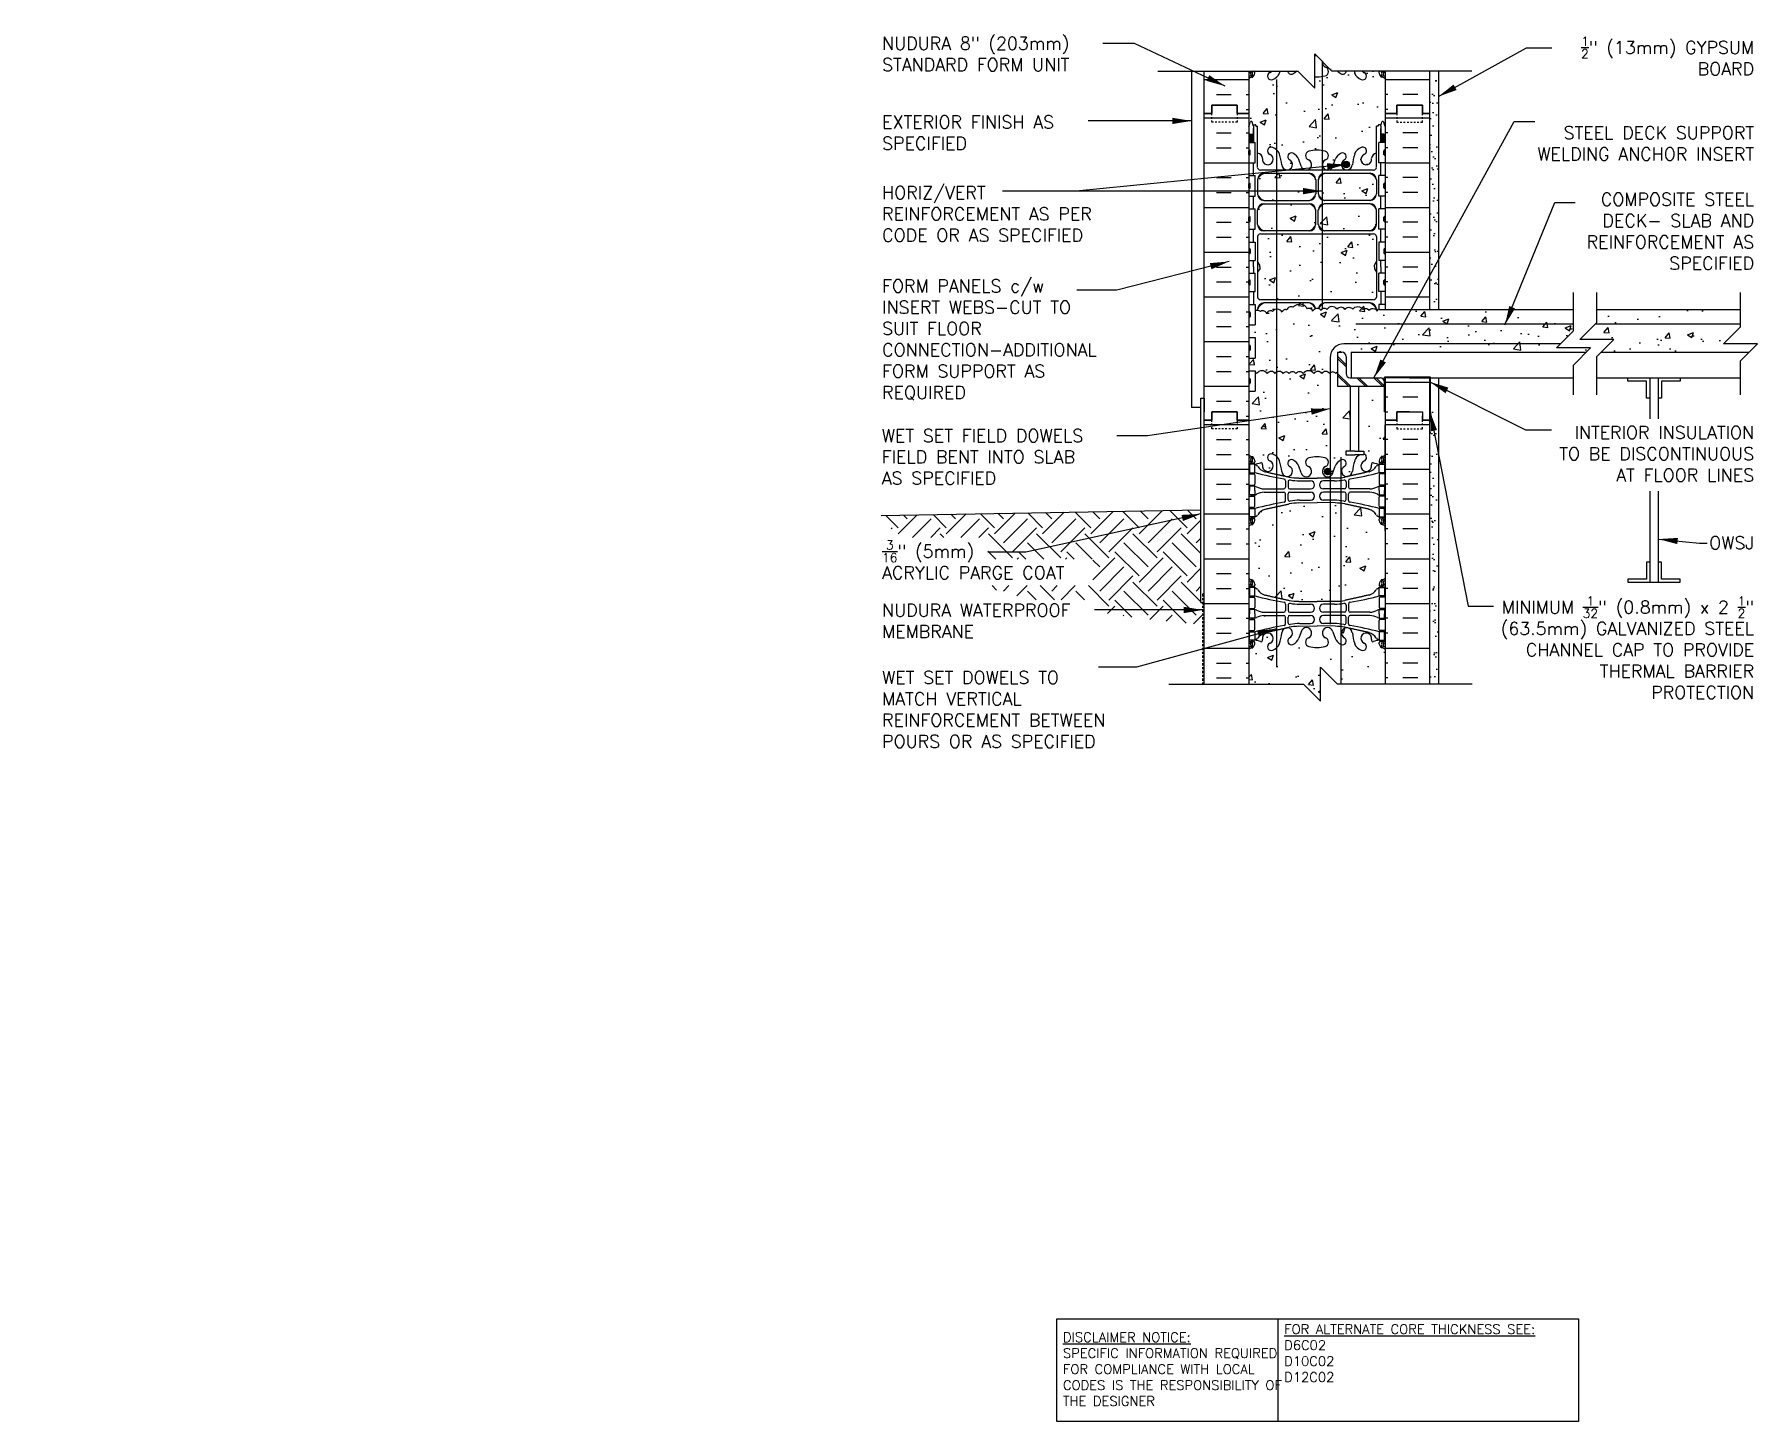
# Model space of a CAD drawing. Header units: inches. Extents: x 247 to 348, y 88 to 169.
import ezdxf

# ---------------------------------------------------------------- set-up
doc = ezdxf.new("R2010")
doc.units = ezdxf.units.IN
doc.header["$LTSCALE"] = 0.5
doc.header["$MEASUREMENT"] = 0
doc.linetypes.add('DASHED2', pattern=[0.375, 0.25, -0.125])
for name, color, linetype in [('HATCH', 12, 'Continuous'), ('line25', 2, 'Continuous'), ('LINE3', 3, 'Continuous'), ('LINE50', 5, 'Continuous'), ('LINE9', 9, 'Continuous'), ('TEXT', 4, 'Continuous'), ('Web_Edge', 9, 'Continuous')]:
    doc.layers.add(name, color=color, linetype=linetype)
doc.styles.add('DIM', font='romans.shx', dxfattribs={"width": 0.7})
doc.styles.add('ROMANS', font='romans.shx', dxfattribs={"height": 0.75})
doc.styles.get("Standard").update_dxf_attribs({"font": 'romans.shx', "height": 0.75})
doc.linetypes.add('STEEL', pattern='A,0.5,-0.2,["X",Standard,S=0.1,R=0,X=-0.1,Y=-0.05],-0.1', length=0.8)
doc.dimstyles.new('ext_12', dxfattribs={"dimscale": 12, "dimtxt": 0.09375, "dimasz": 0.09375, "dimexe": 0.09375, "dimexo": 0.0625, "dimgap": 0.0625, "dimtad": 1, "dimdec": 1, "dimzin": 3, "dimdsep": 46, "dimlunit": 4, "dimtxsty": 'DIM', "dimcen": 0.09, "dimdle": 0.09375, "dimclrt": 4, "dimadec": 0, "dimazin": 0, "dimtfac": 1, "dimtdec": 1, "dimtmove": 2, "dimatfit": 3, "dimfxl": 1, "dimfrac": 2, "dimtolj": 1, "dimtzin": 0, "dimarcsym": 0})
pattern_1 = [(37.5, (204.4338, 11.4884), (-0.0314967, 0.963412), [0, -0.76, 0, -0.85, 0, -0.8125]), (7.5, (204.4338, 11.4884), (0.884888, 1.411073), [0, -0.41, 0, -0.685, 0, -0.2625]), (327.5, (203.8188, 11.4884), (1.557071, 0.0028295), [0, -0.25, 0, -0.9, 0, -1.175]), (317.5, (203.8188, 11.4884), (1.503063, 0.438838), [0, -0.125, 0, -0.59, 0, -0.675])]

msp = doc.modelspace()

# ---------------------------------------------------------------- texts
at = {"layer": 'TEXT', "char_height": 0.75, "style": 'ROMANS'}
for s, insert, width, attachment_point in [('NUDURA 8" (203mm) STANDARD FORM UNIT', (296.6, 168), 14.6388, 4), ('\\A1;{\\H0.7x;\\S1/2;}" (13mm) GYPSUM BOARD', (347.8, 167.88), 12.1908, 6), ('EXTERIOR FINISH AS SPECIFIED', (296.6, 163.38), 11.8075, 4), ('\\A1;STEEL DECK SUPPORT WELDING ANCHOR INSERT ', (347.8, 162.75), 13.9093, 6), ('HORIZ/VERT REINFORCEMENT AS PER CODE OR AS SPECIFIED', (296.6, 158.61), 14.5082, 4), ('\\A1;COMPOSITE STEEL DECK- SLAB AND REINFORCEMENT AS SPECIFIED', (347.8, 157.59), 13.9093, 6), ('FORM PANELS c/w INSERT WEBS-CUT TO SUIT FLOOR CONNECTION-ADDITIONAL FORM SUPPORT AS REQUIRED', (296.6, 151.22), 14.342, 4), ('WET SET FIELD DOWELS FIELD BENT INTO SLAB AS SPECIFIED', (296.58, 145.97), 13.8085, 1), ('\\A1;INTERIOR INSULATION TO BE DISCONTINUOUS AT FLOOR LINES', (347.8, 144.53), 13, 6), ('\\A1;OWSJ', (347.8, 139.3), 12.2272, 6), ('\\A1;{\\H0.7x;\\S3/16;\\H1.429x;" (5mm)\\PACRYLIC PARGE COAT}', (296.6, 138.3), 15.6041, 4), ('\\A1;{\\H1x;NUDURA WATERPROOF MEMBRANE}', (296.6, 134.72), 14.2282, 4), ('\\A1;MINIMUM {\\H0.7x;\\S1/32;}" (0.8mm) x 2 {\\H0.7x;\\S1/2;}" (63.5mm) GALVANIZED STEEL CHANNEL CAP TO PROVIDE THERMAL BARRIER PROTECTION  ', (347.8, 133.15), 16.7158, 6), ('WET SET DOWELS TO MATCH VERTICAL REINFORCEMENT BETWEEN POURS OR AS SPECIFIED', (296.6, 129.52), 14.342, 4)]:
    msp.add_mtext(s, dxfattribs=dict(at, insert=insert, width=width, attachment_point=attachment_point))
at = {"layer": 'TEXT', "char_height": 0.5625, "attachment_point": 4}
for s, insert, width in [('{\\LFOR ALTERNATE CORE THICKNESS SEE:\\P}D6C02\\PD10C02\\PD12C02', (320.21, 91.73), 23.333), ('{\\LDISCLAIMER NOTICE:}\\PSPECIFIC INFORMATION REQUIRED FOR COMPLIANCE WITH LOCAL CODES IS THE RESPONSIBILITY OF THE DESIGNER', (307.22, 90.79), 14.0024)]:
    msp.add_mtext(s, dxfattribs=dict(at, insert=insert, width=width))

# ---------------------------------------------------------------- hatches: boundary and pattern name
at = {"layer": 'HATCH'}
h = msp.add_hatch(dxfattribs=at)
h.set_pattern_fill('INSUL', color=256, scale=7, style=0)
h.set_pattern_definition([(0, (-2608.0256, -232.5076), (0, 2.625), []), (0, (-2608.0256, -231.6326), (0, 2.625), [0.875, -0.875]), (0, (-2608.0256, -230.7576), (0, 2.625), [0.875, -0.875])])
h.paths.add_polyline_path([(318.14, 167), (315.51, 167), (315.51, 164.5), (315.95, 164.5), (315.95, 165), (317.45, 165), (317.45, 164.5), (318.14, 164.5)])
h = msp.add_hatch(dxfattribs=at)
h.set_pattern_fill('AR-CONC', color=256, scale=0.5)
h.set_pattern_definition([(50, (0, 0), (3.5863, -0.31376), [0.375, -4.125]), (355, (0, 0), (-0.693757, 3.76096), [0.3, -3.3]), (100.4514, (0.299, -0.026), (2.892544, 3.4472), [0.3187, -3.50571]), (46.1842, (0, 1), (5.336207, -0.827596), [0.5625, -6.1875]), (96.6356, (0.4447, 0.931), (4.67331, 4.87059), [0.47805, -5.25857]), (351.1842, (0, 1), (4.67331, 4.87059), [0.45, -4.95]), (21, (0.5, 0.75), (2.984535, -2.013094), [0.375, -4.125]), (326, (0.5, 0.75), (1.216577, 3.62575), [0.3, -3.3]), (71.4514, (0.7487, 0.5822), (4.201112, 1.612656), [0.3187, -3.50571]), (37.5, (0, 0), (0.0607993, 1.6644693), [0, -3.26, 0, -3.35, 0, -3.3125]), (7.5, (0, 0), (1.315348, 1.9720586), [0, -1.91, 0, -3.185, 0, -1.2625]), (327.5, (-1.115, 0), (2.669112, -0.1127744), [0, -1.25, 0, -3.9, 0, -5.175]), (317.5, (-1.615, 0), (2.915931, 0.500525), [0, -1.625, 0, -2.59, 0, -3.675])])
h.paths.add_polyline_path([(326.14, 133.04, 0.088416), (325.99, 133.13), (325.9, 133.13), (325.9, 133.18, -0.249069), (325.79, 133.38), (325.79, 133.45, -0.414214), (325.85, 133.51), (325.9, 133.51), (325.9, 133.58), (325.79, 133.58, 0.085348), (325.47, 133.51, -0.669601), (325.33, 133.63, 2.087231), (324.9, 133.4, -1), (324.74, 132.99, -0.21345), (324.34, 133.38, -0.068226), (324.21, 134.01, 1.753171), (323.76, 133.71, -0.940793), (323.55, 133.33, -0.173075), (323.21, 133.7), (323.06, 134.08, 1.612474), (322.63, 133.72, -0.734872), (322.61, 133.21, -0.068475), (322.14, 133.15, -0.068475), (321.66, 133.21, -0.734872), (321.64, 133.72, 1.612474), (321.21, 134.08), (321.06, 133.7, -0.173075), (320.72, 133.33, -0.940793), (320.52, 133.71, 1.753171), (320.06, 134.01, -0.068226), (319.93, 133.38, -0.21345), (319.54, 132.99, -1), (319.37, 133.4, 2.087231), (318.94, 133.63, -0.669601), (318.81, 133.51, 0.085348), (318.48, 133.58), (318.37, 133.58), (318.37, 133.51), (318.42, 133.51, -0.414214), (318.48, 133.45), (318.48, 133.38, -0.249069), (318.37, 133.18), (318.37, 133.13), (318.28, 133.13, 0.088416), (318.14, 133.04), (318.14, 131), (321.34, 131), (322.34, 130), (322.34, 132), (323.34, 131), (326.14, 131)])
edge = h.paths.add_edge_path()
edge.add_arc((325.79, 139.91), 0.5, 46.2109, 66.4218)
edge.add_line((325.99, 140.37), (325.9, 140.37))
edge.add_line((325.9, 140.37), (325.9, 140.41))
edge.add_arc((326.04, 140.62), 0.25, 180, 235.9442, ccw=False)
edge.add_line((325.79, 140.62), (325.79, 140.69))
edge.add_arc((325.85, 140.69), 0.0625, 90, 180, ccw=False)
edge.add_line((325.85, 140.75), (325.9, 140.75))
edge.add_line((325.9, 140.75), (325.9, 140.82))
edge.add_line((325.9, 140.82), (325.79, 140.82))
edge.add_arc((325.92, 141.16), 0.364, 212.0424, 250.3387, ccw=False)
edge.add_arc((324.99, 140.55), 0.743, 34.228, 73.8107)
edge.add_spline(control_points=[(325.2, 141.27), (323.76, 141.59)], knot_values=[0, 0, 1, 1], degree=1, periodic=0)
edge.add_arc((323.21, 138.66), 2.98, 79.2546, 90.0995)
edge.add_line((323.2, 141.64), (322.14, 141.66))
edge.add_line((322.14, 141.66), (321.07, 141.64))
edge.add_arc((321.06, 138.66), 2.98, 89.9005, 100.7454)
edge.add_spline(control_points=[(320.51, 141.59), (319.07, 141.27)], knot_values=[0, 0, 1, 1], degree=1, periodic=0)
edge.add_arc((319.28, 140.55), 0.743, 106.1893, 145.772)
edge.add_arc((318.35, 141.16), 0.364, 289.6613, 327.9576, ccw=False)
edge.add_line((318.48, 140.82), (318.37, 140.82))
edge.add_line((318.37, 140.82), (318.37, 140.75))
edge.add_line((318.37, 140.75), (318.42, 140.75))
edge.add_arc((318.42, 140.69), 0.0625, 0, 90, ccw=False)
edge.add_line((318.48, 140.69), (318.48, 140.62))
edge.add_arc((318.23, 140.62), 0.25, 304.0558, 360, ccw=False)
edge.add_line((318.37, 140.41), (318.37, 140.37))
edge.add_line((318.37, 140.37), (318.28, 140.37))
edge.add_arc((318.48, 139.91), 0.5, 113.5782, 133.7891)
edge.add_line((318.14, 140.28), (318.14, 137.23))
edge.add_arc((318.48, 137.59), 0.5, 226.2109, 246.4218)
edge.add_line((318.28, 137.13), (318.37, 137.13))
edge.add_line((318.37, 137.13), (318.37, 137.09))
edge.add_arc((318.23, 136.88), 0.25, 0, 55.9442, ccw=False)
edge.add_line((318.48, 136.88), (318.48, 136.81))
edge.add_arc((318.42, 136.81), 0.0625, -90, 0, ccw=False)
edge.add_line((318.42, 136.75), (318.37, 136.75))
edge.add_line((318.37, 136.75), (318.37, 136.68))
edge.add_line((318.37, 136.68), (318.48, 136.68))
edge.add_arc((318.35, 136.34), 0.364, 32.0424, 70.3387, ccw=False)
edge.add_arc((319.28, 136.95), 0.743, 214.228, 253.8107)
edge.add_spline(control_points=[(319.07, 136.24), (320.51, 135.92)], knot_values=[0, 0, 1, 1], degree=1, periodic=0)
edge.add_arc((321.06, 138.85), 2.98, 259.2546, 270.0995)
edge.add_line((321.07, 135.86), (322.14, 135.85))
edge.add_line((322.14, 135.85), (323.2, 135.86))
edge.add_arc((323.21, 138.85), 2.98, 269.9005, 280.7454)
edge.add_spline(control_points=[(323.76, 135.92), (325.2, 136.24)], knot_values=[0, 0, 1, 1], degree=1, periodic=0)
edge.add_arc((324.99, 136.95), 0.743, 286.1893, 325.772)
edge.add_arc((325.92, 136.34), 0.364, 109.6613, 147.9576, ccw=False)
edge.add_line((325.79, 136.68), (325.9, 136.68))
edge.add_line((325.9, 136.68), (325.9, 136.75))
edge.add_line((325.9, 136.75), (325.85, 136.75))
edge.add_arc((325.85, 136.81), 0.0625, 180, 270, ccw=False)
edge.add_line((325.79, 136.81), (325.79, 136.88))
edge.add_arc((326.04, 136.88), 0.25, 124.0558, 180, ccw=False)
edge.add_line((325.9, 137.09), (325.9, 137.13))
edge.add_line((325.9, 137.13), (325.99, 137.13))
edge.add_arc((325.79, 137.59), 0.5, 293.5782, 313.7891)
edge.add_line((326.14, 137.23), (326.14, 140.28))
h.paths.add_polyline_path([(324.1, 148.49), (323.34, 148.49), (323.34, 149.33, 0.108934), (323.24, 149.24, 0.520567), (322.88, 149.24, 0.520567), (322.42, 149.24, 0.520567), (321.95, 149.24, 0.520567), (321.32, 149.24, 0.520567), (320.9, 149.24, 0.520567), (320.5, 149.24, 0.520567), (320.15, 149.24, 0.520567), (319.68, 149.24, 0.520567), (319.21, 149.24, 0.520567), (318.59, 149.24, 0.112865), (318.5, 149.31), (318.5, 148.2), (318.14, 148.2), (318.14, 146.5), (318.14, 144.47, 0.088416), (318.28, 144.37), (318.37, 144.37), (318.37, 144.33, -0.249069), (318.48, 144.12), (318.48, 144.05, -0.414214), (318.42, 143.99), (318.37, 143.99), (318.37, 143.92), (318.48, 143.92, 0.085348), (318.81, 144, -0.669601), (318.94, 143.88, 2.087231), (319.37, 144.1, -1), (319.54, 144.51, -0.21345), (319.93, 144.12, -0.069923), (320.07, 143.48, 1.702394), (320.52, 143.79, -0.940793), (320.72, 144.17, -0.173075), (321.06, 143.81), (321.21, 143.42, 1.612474), (321.64, 143.78, -0.734872), (321.66, 144.29, -0.068475), (322.14, 144.35, -0.068475), (322.61, 144.29, -0.734872), (322.63, 143.78, 1.612474), (323.06, 143.42), (323.21, 143.81, -0.173075), (323.55, 144.17, -0.940793), (323.76, 143.79, 1.702394), (324.21, 143.48, -0.069923), (324.34, 144.12, -0.175078), (324.65, 144.47), (324.62, 144.47), (324.35, 144.47), (323.83, 144.47), (323.83, 144.69), (324.1, 144.69)])
h.paths.add_polyline_path([(326.14, 146.99), (326.1, 146.99), (326.1, 148.49), (324.6, 148.49), (324.6, 144.69), (324.88, 144.69), (324.88, 144.52, -0.705124), (324.9, 144.1, 2.087231), (325.33, 143.88, -0.669601), (325.47, 144, 0.085348), (325.79, 143.92), (325.9, 143.92), (325.9, 143.99), (325.85, 143.99, -0.414214), (325.79, 144.05), (325.79, 144.12, -0.249069), (325.9, 144.33), (325.9, 144.37), (325.99, 144.37, 0.088416), (326.14, 144.47)])
h.paths.add_polyline_path([(323.34, 150.49), (323.59, 150.49, -0.414214), (323.84, 150.24), (323.84, 149.24, 0.414214), (324.09, 148.99), (324.15, 148.99), (324.15, 150.49), (337.95, 150.49), (338.2, 150.74), (336.2, 150.74), (337.2, 151.74), (337.2, 152.99), (325.77, 152.99), (325.77, 153.04, 0.222996), (325.67, 152.91, 0.520567), (325.18, 152.95, 0.520567), (324.83, 153, 0.520567), (324.23, 153.02, 0.513851), (323.77, 153, 0.513851), (323.31, 153.02, 0.520567), (322.71, 153, 0.520567), (322.37, 152.95, 0.520567), (321.88, 152.91, 0.520567), (321.57, 153.03, 0.132818), (321.39, 153.23, 0.362673), (320.73, 153.13, 0.520567), (320.37, 152.97, 0.520567), (320.09, 152.85, 0.520567), (319.52, 152.89, 0.520567), (319.18, 152.74, 0.520567), (318.82, 152.89, 0.135519), (318.5, 152.94), (318.5, 152.1), (318.14, 152.1), (318.14, 151.35), (318.5, 151.35), (318.5, 150.15), (318.14, 150.15), (318.14, 149.4), (318.5, 149.4), (318.5, 149.31, -0.112865), (318.59, 149.24, -0.520567), (319.21, 149.24, -0.520567), (319.68, 149.24, -0.520567), (320.15, 149.24, -0.520567), (320.5, 149.24, -0.520567), (320.9, 149.24, -0.520567), (321.32, 149.24, -0.520567), (321.95, 149.24, -0.520567), (322.42, 149.24, -0.520567), (322.88, 149.24, -0.520567), (323.24, 149.24, -0.108934), (323.34, 149.33)])
h.paths.add_polyline_path([(347, 151.99), (347, 152.16), (338.48, 152.16), (337.56, 151.24), (339.56, 151.24), (338.81, 150.49), (347.5, 150.49), (348, 150.99), (346, 150.99)])
h.paths.add_polyline_path([(347, 152.99), (338.56, 152.99), (338.56, 152.24), (338.48, 152.16), (347, 152.16)])
h.paths.add_polyline_path([(325.63, 155.19), (325.51, 155.39), (325.51, 155.5), (325.51, 155.61), (325.63, 155.81), (325.63, 157.28, 0.268138), (325.46, 157.43), (318.81, 157.43, 0.268156), (318.65, 157.28), (318.65, 155.81), (318.77, 155.61), (318.77, 155.5), (318.77, 155.39), (318.65, 155.19), (318.65, 153.72, 0.268156), (318.81, 153.57), (325.46, 153.57, 0.268138), (325.63, 153.72)])
h.paths.add_polyline_path([(324.74, 162.51, -1), (324.9, 162.1, 2.087231), (325.33, 161.88, -0.380392), (325.63, 162.17), (325.63, 163.77), (325.73, 163.77), (325.73, 163.8, -0.414214), (325.78, 163.85), (325.9, 163.85), (325.95, 164, -0.6), (326.05, 164), (326.14, 163.74), (326.14, 164.5), (326.14, 166.54, 0.088416), (325.99, 166.63), (325.9, 166.63), (325.9, 166.68, -0.249069), (325.79, 166.88), (325.79, 166.95, -0.250208), (325.82, 167), (325.45, 167, -0.150542), (325.4, 167), (324.77, 167, 0.129405), (324.9, 166.9, -1), (324.74, 166.49, -0.21345), (324.34, 166.88, -0.013246), (324.3, 167), (323.86, 167, -0.505846), (323.55, 166.83, -0.093829), (323.33, 167), (323.01, 167), (322.45, 167.56, 0.341833), (322.63, 167.22, -0.734872), (322.61, 166.71, -0.068475), (322.14, 166.65, -0.017829), (322.01, 166.66), (322.01, 166), (321.01, 167), (320.94, 167, -0.093829), (320.72, 166.83, -0.505846), (320.41, 167), (319.97, 167, -0.013246), (319.93, 166.88, -0.21345), (319.54, 166.49, -1), (319.37, 166.9, 0.129405), (319.5, 167), (318.88, 167, -0.150542), (318.82, 167), (318.45, 167, -0.250208), (318.48, 166.95), (318.48, 166.88, -0.249069), (318.37, 166.68), (318.37, 166.63), (318.28, 166.63, 0.088416), (318.14, 166.54), (318.14, 164.5), (318.14, 163.74), (318.22, 164, -0.6), (318.32, 164), (318.37, 163.85), (318.5, 163.85, -0.414214), (318.55, 163.8), (318.55, 163.77), (318.65, 163.77), (318.65, 162.17, -0.380397), (318.94, 161.88, 2.087231), (319.37, 162.1, -1), (319.54, 162.51, -0.21345), (319.93, 162.12, -0.069923), (320.07, 161.48, 1.702394), (320.52, 161.79, -0.940793), (320.72, 162.17, -0.173075), (321.06, 161.81), (321.21, 161.42, 1.612474), (321.64, 161.78, -0.734872), (321.66, 162.29, -0.068475), (322.14, 162.35, -0.068475), (322.61, 162.29, -0.734872), (322.63, 161.78, 1.612474), (323.06, 161.42), (323.21, 161.81, -0.173075), (323.55, 162.17, -0.940793), (323.76, 161.79, 1.702394), (324.21, 161.48, -0.069923), (324.34, 162.12, -0.21345)])
h.paths.add_polyline_path([(322.06, 160.62, 0.225652), (321.68, 160.99), (319.02, 160.99, 0.225652), (318.65, 160.62), (318.65, 159.78, 0.225652), (319.02, 159.4), (321.68, 159.4, 0.225652), (322.06, 159.78)])
h.paths.add_polyline_path([(322.06, 158.83, 0.225652), (321.68, 159.21), (319.02, 159.21, 0.225652), (318.65, 158.83), (318.65, 157.99, 0.225652), (319.02, 157.62), (321.68, 157.62, 0.225652), (322.06, 157.99)])
h.paths.add_polyline_path([(325.63, 158.83, 0.225652), (325.25, 159.21), (322.59, 159.21, 0.225652), (322.21, 158.83), (322.21, 157.99, 0.225652), (322.59, 157.62), (325.25, 157.62, 0.225652), (325.63, 157.99)])
h.paths.add_polyline_path([(325.63, 160.62, 0.225652), (325.25, 160.99), (322.59, 160.99, 0.225652), (322.21, 160.62), (322.21, 159.78, 0.225652), (322.59, 159.4), (325.25, 159.4, 0.225652), (325.63, 159.78)])
h.paths.add_polyline_path([(321.39, 153.23, -0.132818), (321.57, 153.03, -0.520567), (321.88, 152.91, -0.186847), (322.05, 153.05, 0.209087), (321.68, 153.39), (319.02, 153.39, 0.225652), (318.65, 153.01), (318.65, 152.94, -0.074378), (318.82, 152.89, -0.520567), (319.18, 152.74, -0.520567), (319.52, 152.89, -0.520567), (320.09, 152.85, -0.520567), (320.37, 152.97, -0.520567), (320.73, 153.13, -0.362673)])
h.paths.add_polyline_path([(325.25, 153.39), (322.59, 153.39, 0.208865), (322.23, 153.05, -0.143015), (322.37, 152.95, -0.520567), (322.71, 153, -0.520567), (323.31, 153.02, -0.513851), (323.77, 153, -0.513851), (324.23, 153.02, -0.520567), (324.83, 153, -0.520567), (325.18, 152.95, -0.451888), (325.63, 152.96), (325.63, 153.01, 0.225652)])
h = msp.add_hatch(dxfattribs=at)
h.set_pattern_fill('AR-CONC', color=256, scale=0.5, style=0)
h.set_pattern_definition([(310, (77.883, 313.0637), (3.5863, 0.31376), [0.375, -4.125]), (5, (77.883, 313.0637), (-0.693757, -3.76096), [0.3, -3.3]), (259.5486, (78.182, 313.09), (2.892547, -3.447198), [0.3187, -3.50571]), (313.8158, (77.883, 312.0637), (5.336205, 0.827595), [0.5625, -6.1875]), (263.3644, (78.3277, 312.1327), (4.67331, -4.87059), [0.47805, -5.25856]), (8.8158, (77.883, 312.064), (4.67331, -4.87059), [0.45, -4.95]), (339, (78.383, 312.3137), (2.984535, 2.013094), [0.375, -4.125]), (34, (78.383, 312.3137), (1.216577, -3.62575), [0.3, -3.3]), (288.5486, (78.6317, 312.4815), (4.201113, -1.612652), [0.3187, -3.50571]), (322.5, (77.883, 313.0637), (0.060799, -1.664469), [0, -3.26, 0, -3.35, 0, -3.3125]), (352.5, (77.883, 313.0637), (1.315348, -1.972059), [0, -1.91, 0, -3.185, 0, -1.2625]), (32.5, (76.768, 313.0637), (2.669112, 0.1127744), [0, -1.25, 0, -3.9, 0, -5.175]), (42.5, (76.268, 313.0637), (2.91593, -0.500525), [0, -1.625, 0, -2.59, 0, -3.675])])
h.paths.add_polyline_path([(323.37, 166.47, -0.047762), (323.35, 166.5, -0.520567), (323.14, 166.5, -0.520567), (322.93, 166.5, -0.520567), (322.59, 166.5, -0.520567), (322.14, 166.5, -0.012139), (322.14, 166.49), (322.14, 166.65, 0.068475), (322.61, 166.71, 0.734872), (322.63, 167.22, -1.612474), (323.06, 167.58), (323.21, 167.2, 0.097022), (323.37, 166.96)])
h = msp.add_hatch(dxfattribs=at)
h.set_pattern_fill('INSUL', color=256, scale=7, style=0)
h.set_pattern_definition([(180, (3252.2976, -232.5076), (0, 2.625), []), (180, (3252.2976, -231.6326), (0, 2.625), [0.875, -0.875]), (180, (3252.2976, -230.7576), (0, 2.625), [0.875, -0.875])])
h.paths.add_polyline_path([(328.76, 167), (326.14, 167), (326.14, 164.5), (326.82, 164.5), (326.82, 165), (328.32, 165), (328.32, 164.5), (328.76, 164.5)])
h = msp.add_hatch(dxfattribs=at)
h.set_pattern_fill('AR-SAND', color=256, scale=0.5, style=0)
h.set_pattern_definition(pattern_1)
h.paths.add_polyline_path([(329.26, 157.68), (328.76, 157.49), (328.76, 152.99), (329.26, 153)])
h.paths.add_polyline_path([(329.26, 167), (328.76, 167), (328.76, 158), (328.76, 157.49), (329.26, 157.68)])
h = msp.add_hatch(dxfattribs=at)
h.set_pattern_fill('INSUL', color=256, scale=7, style=0)
h.set_pattern_definition([(0, (-2608.0256, -250.5076), (0, 2.625), []), (0, (-2608.0256, -249.6326), (0, 2.625), [0.875, -0.875]), (0, (-2608.0256, -248.7576), (0, 2.625), [0.875, -0.875])])
h.paths.add_polyline_path([(315.51, 146.5), (315.95, 146.5), (315.95, 147), (317.45, 147), (317.45, 146.5), (318.14, 146.5), (318.14, 164.5), (317.45, 164.5), (317.45, 165), (315.95, 165), (315.95, 164.5), (315.51, 164.5)])
h = msp.add_hatch(dxfattribs=at)
h.set_pattern_fill('INSUL', color=256, scale=7, style=0)
h.set_pattern_definition([(180, (3252.2976, -250.5076), (0, 2.625), []), (180, (3252.2976, -249.6326), (0, 2.625), [0.875, -0.875]), (180, (3252.2976, -248.7576), (0, 2.625), [0.875, -0.875])])
h.paths.add_polyline_path([(326.14, 152.99), (328.76, 152.99), (328.76, 164.5), (328.32, 164.5), (328.32, 165), (326.82, 165), (326.82, 164.5), (326.14, 164.5)])
h = msp.add_hatch(dxfattribs=at)
h.set_pattern_fill('INSUL', color=256, scale=7, style=0)
h.set_pattern_definition([(180, (3252.2976, -250.27), (0, 2.625), []), (180, (3252.2976, -249.395), (0, 2.625), [0.875, -0.875]), (180, (3252.2976, -248.52), (0, 2.625), [0.875, -0.875])])
h.paths.add_polyline_path([(328.76, 149), (326.14, 149), (326.14, 146.74), (326.82, 146.74), (326.82, 147.24), (328.32, 147.24), (328.32, 146.74), (328.76, 146.74)])
h = msp.add_hatch(dxfattribs=at)
h.set_pattern_fill('INSUL', color=256, scale=7, style=0)
h.set_pattern_definition([(0, (-2608.0256, -268.5076), (0, 2.625), []), (0, (-2608.0256, -267.6326), (0, 2.625), [0.875, -0.875]), (0, (-2608.0256, -266.7576), (0, 2.625), [0.875, -0.875])])
h.paths.add_polyline_path([(315.51, 131), (318.14, 131), (318.14, 146.5), (317.45, 146.5), (317.45, 147), (315.95, 147), (315.95, 146.5), (315.51, 146.5)])
h = msp.add_hatch(dxfattribs=at)
h.set_pattern_fill('INSUL', color=256, scale=7, style=0)
h.set_pattern_definition([(180, (3252.2976, -268.5076), (0, 2.625), []), (180, (3252.2976, -267.6326), (0, 2.625), [0.875, -0.875]), (180, (3252.2976, -266.7576), (0, 2.625), [0.875, -0.875])])
h.paths.add_polyline_path([(326.14, 131), (328.76, 131), (328.76, 146.5), (328.32, 146.5), (328.32, 147), (326.82, 147), (326.82, 146.5), (326.14, 146.5)])
h = msp.add_hatch(dxfattribs=at)
h.set_pattern_fill('AR-SAND', color=256, scale=0.5, style=0)
h.set_pattern_definition(pattern_1)
h.paths.add_polyline_path([(329.26, 147), (328.76, 147), (328.76, 140), (328.76, 131), (329.26, 131)])
h = msp.add_hatch(dxfattribs=at)
h.set_pattern_fill('EARTH', color=256, scale=8, angle=45, style=0)
h.set_pattern_definition([(45, (202.4338, 11.4884), (2e-16, 2.828427), [2, -2]), (45, (201.9035, 12.0188), (2e-16, 2.828427), [2, -2]), (45, (201.3732, 12.549), (2e-16, 2.828427), [2, -2]), (135, (201.3732, 12.9026), (-2.828427, 4e-16), [2, -2]), (135, (201.9035, 13.433), (-2.828427, 4e-16), [2, -2]), (135, (202.4338, 13.9633), (-2.828427, 4e-16), [2, -2])])
h.paths.add_polyline_path([(305.56, 135.96), (309.34, 135.96), (309.34, 135.24), (310, 135.13), (311.34, 134.93), (312.72, 134.76), (314.11, 134.61), (315.51, 134.49), (315.51, 135.8), (315.32, 135.8), (315.32, 141.24), (296.55, 140.91), (296.62, 140.79), (296.86, 140.45), (297.09, 140.16), (297.33, 139.92), (297.57, 139.72), (297.7, 139.62), (302.8, 139.62), (302.8, 138.34), (308.98, 138.34), (308.98, 136.79), (302.48, 136.79), (303, 136.62), (303.69, 136.42), (304.47, 136.21), (305.37, 136)])
h = msp.add_hatch(dxfattribs=at)
h.set_pattern_fill('AR-CONC', color=256, scale=0.5, style=0)
h.set_pattern_definition([(50, (318.02, 106.7246), (3.5863, -0.31376), [0.375, -4.125]), (355, (318.02, 106.7246), (-0.69376, 3.76096), [0.3, -3.3]), (100.451, (318.3188, 106.6984), (2.89255, 3.4472), [0.3187, -3.5057]), (46.184, (318.02, 107.7246), (5.3362, -0.8276), [0.5625, -6.1875]), (96.636, (318.4646, 107.6556), (4.6733, 4.8706), [0.47805, -5.2586]), (351.184, (318.02, 107.7246), (4.6733, 4.8706), [0.45, -4.95]), (21, (318.52, 107.4746), (2.98454, -2.0131), [0.375, -4.125]), (326, (318.52, 107.4746), (1.2166, 3.62575), [0.3, -3.3]), (71.451, (318.7686, 107.3068), (4.2011, 1.61265), [0.3187, -3.5057]), (37.5, (318.0199, 106.7246), (0.0608, 1.66447), [0, -3.26, 0, -3.35, 0, -3.3125]), (7.5, (318.0199, 106.7246), (1.31535, 1.97206), [0, -1.91, 0, -3.185, 0, -1.2625]), (327.5, (316.9049, 106.7246), (2.66911, -0.112774), [0, -1.25, 0, -3.9, 0, -5.175]), (317.5, (316.405, 106.7246), (2.91593, 0.50052), [0, -1.625, 0, -2.59, 0, -3.675])])
h.paths.add_polyline_path([(319.03, 135.04, 0.101659), (318.58, 134.91, -0.124673), (318.48, 134.88), (318.37, 134.88), (318.37, 134.81), (318.42, 134.81, -0.414214), (318.48, 134.75), (318.48, 134.21, -0.414214), (318.42, 134.15), (318.37, 134.15), (318.37, 134.08), (318.48, 134.08, -0.011655), (319.76, 134.37), (319.76, 135.04)])
h = msp.add_hatch(dxfattribs=at)
h.set_pattern_fill('AR-CONC', color=256, scale=0.5, style=0)
h.set_pattern_definition([(50, (0, 0), (3.5863, -0.31376), [0.375, -4.125]), (355, (0, 0), (-0.693757, 3.76096), [0.3, -3.3]), (100.4514, (0.299, -0.026), (2.892547, 3.447198), [0.3187, -3.50571]), (46.1842, (0, 1), (5.336205, -0.827595), [0.5625, -6.1875]), (96.6356, (0.4447, 0.931), (4.67331, 4.87059), [0.47805, -5.25856]), (351.1842, (0, 1), (4.67331, 4.87059), [0.45, -4.95]), (21, (0.5, 0.75), (2.984535, -2.013094), [0.375, -4.125]), (326, (0.5, 0.75), (1.216577, 3.62575), [0.3, -3.3]), (71.4514, (0.7487, 0.5822), (4.201113, 1.612652), [0.3187, -3.50571]), (37.5, (0, 0), (0.060799, 1.664469), [0, -3.26, 0, -3.35, 0, -3.3125]), (7.5, (0, 0), (1.315348, 1.972059), [0, -1.91, 0, -3.185, 0, -1.2625]), (327.5, (-1.115, 0), (2.669112, -0.1127744), [0, -1.25, 0, -3.9, 0, -5.175]), (317.5, (-1.615, 0), (2.91593, 0.500525), [0, -1.625, 0, -2.59, 0, -3.675])])
h.paths.add_polyline_path([(246.89, 133.06), (247.51, 133.06, -0.428201), (247.45, 133.19, 1.541476)])
h = msp.add_hatch(dxfattribs=at)
h.set_pattern_fill('AR-CONC', color=256, scale=0.5, style=0)
h.set_pattern_definition([(310, (77.883, 279.5637), (3.5863, 0.31376), [0.375, -4.125]), (5, (77.883, 279.5637), (-0.693757, -3.76096), [0.3, -3.3]), (259.5486, (78.182, 279.59), (2.892547, -3.447198), [0.3187, -3.50571]), (313.8158, (77.883, 278.5637), (5.336205, 0.827595), [0.5625, -6.1875]), (263.3644, (78.3277, 278.6327), (4.67331, -4.87059), [0.47805, -5.25856]), (8.8158, (77.883, 278.564), (4.67331, -4.87059), [0.45, -4.95]), (339, (78.383, 278.8137), (2.984535, 2.013094), [0.375, -4.125]), (34, (78.383, 278.8137), (1.216577, -3.62575), [0.3, -3.3]), (288.5486, (78.6317, 278.9815), (4.201113, -1.612652), [0.3187, -3.50571]), (322.5, (77.883, 279.5637), (0.060799, -1.664469), [0, -3.26, 0, -3.35, 0, -3.3125]), (352.5, (77.883, 279.5637), (1.315348, -1.972059), [0, -1.91, 0, -3.185, 0, -1.2625]), (32.5, (76.768, 279.5637), (2.669112, 0.1127744), [0, -1.25, 0, -3.9, 0, -5.175]), (42.5, (76.268, 279.5637), (2.91593, -0.500525), [0, -1.625, 0, -2.59, 0, -3.675])])
h.paths.add_polyline_path([(319.41, 132.98, -0.47015), (319.21, 133, -0.520567), (318.99, 133, -0.520567), (318.56, 133, -0.505235), (318.14, 132.99), (318.14, 133.04, -0.088416), (318.28, 133.13), (318.37, 133.13), (318.37, 133.18, 0.249069), (318.48, 133.38), (318.48, 133.45, 0.414214), (318.42, 133.51), (318.37, 133.51), (318.37, 133.58), (318.48, 133.58, -0.087457), (318.81, 133.5, 0.638777), (318.94, 133.63, -2.087231), (319.37, 133.4, 0.73446)])
at = {"layer": 'LINE3'}
for points in [[(323.67, 161.51, 1), (324.04, 161.51, 1)], [(322.95, 143.49, 1), (322.57, 143.49, 1)]]:
    msp.add_hatch(color=256, dxfattribs=at).paths.add_polyline_path(points)

# ---------------------------------------------------------------- linework, layer by layer
for p, q in [((315.32, 147.8), (315.32, 147.8)), ((315.51, 147.8), (315.51, 147))]:
    msp.add_line(p, q)
at = {"layer": 'HATCH'}
for p, q in [((323.34, 150.25), (323.84, 149.75)), ((323.34, 150.13), (323.84, 149.63)), ((323.34, 149.25), (324.1, 148.49)), ((323.34, 149.13), (323.98, 148.49)), ((324.48, 148.99), (324.98, 148.49)), ((324.6, 148.99), (325.1, 148.49)), ((325.48, 148.99), (325.98, 148.49)), ((325.6, 148.99), (326.1, 148.49))]:
    msp.add_line(p, q, dxfattribs=at)
for points in [[(321.39, 153.23, 0.362673), (320.73, 153.13, 0.520567), (320.37, 152.97, 0.520567), (320.09, 152.85, 0.520567), (319.52, 152.89, 0.520567), (319.18, 152.74, 0.520567), (318.82, 152.89, 0.135519), (318.5, 152.94, 0.104331)], [(323.77, 153, 0.513851), (323.31, 153.02, 0.520567), (322.71, 153, 0.520567), (322.37, 152.95, 0.520567), (321.88, 152.91, 0.520567), (321.57, 153.03, 0.132818), (321.39, 153.23, 0.132818)], [(323.77, 153, -0.513851), (324.23, 153.02, -0.520567), (324.83, 153, -0.520567), (325.18, 152.95, -0.520567), (325.67, 152.91, -0.222996), (325.77, 153.04, -0.222996)], [(320.6, 149.33, 0.108934), (320.5, 149.24, 0.520567), (320.15, 149.24, 0.520567), (319.68, 149.24, 0.520567), (319.21, 149.24, 0.520567), (318.59, 149.24, 0.112865), (318.5, 149.31, 0.112865)], [(323.34, 149.33, 0.108934), (323.24, 149.24, 0.520567), (322.88, 149.24, 0.520567), (322.42, 149.24, 0.520567), (321.95, 149.24, 0.520567), (321.32, 149.24, 0.520567), (320.9, 149.24, 0.520567), (320.5, 149.24)]]:
    msp.add_lwpolyline(points, format="xyb", dxfattribs=at)
at = {"layer": 'line25'}
for p, q in [((318.14, 167), (318.14, 164.5)), ((326.14, 167), (326.14, 164.5)), ((318.14, 164.5), (318.14, 146.5)), ((326.14, 164.5), (326.14, 153)), ((326.14, 164.5), (326.14, 152.99)), ((318.14, 162.81), (318.5, 162.81)), ((318.5, 161.61), (318.5, 162.81)), ((326.14, 162.81), (325.77, 162.81)), ((325.77, 161.61), (325.77, 162.81)), ((318.14, 161.61), (318.5, 161.61)), ((326.14, 161.61), (325.77, 161.61)), ((318.14, 160.86), (318.5, 160.86)), ((318.5, 159.66), (318.5, 160.86)), ((326.14, 160.86), (325.77, 160.86)), ((325.77, 159.66), (325.77, 160.86)), ((318.14, 159.66), (318.5, 159.66)), ((318.14, 158.91), (318.5, 158.91)), ((318.5, 157.71), (318.5, 158.91)), ((326.14, 159.66), (325.77, 159.66)), ((326.14, 158.91), (325.77, 158.91)), ((325.77, 157.71), (325.77, 158.91)), ((318.14, 157.71), (318.5, 157.71)), ((318.14, 156.96), (318.5, 156.96)), ((318.5, 156.96), (318.5, 155.88)), ((326.14, 157.71), (325.77, 157.71)), ((326.14, 156.96), (325.77, 156.96)), ((325.77, 156.96), (325.77, 155.88)), ((318.14, 155.88), (318.5, 155.88)), ((326.14, 155.88), (325.77, 155.88)), ((318.14, 155.13), (318.5, 155.13)), ((318.5, 154.05), (318.5, 155.13)), ((326.14, 155.13), (325.77, 155.13)), ((325.77, 154.05), (325.77, 155.13)), ((318.14, 154.05), (318.5, 154.05)), ((326.14, 154.05), (325.77, 154.05)), ((318.14, 153.3), (318.5, 153.3)), ((318.5, 153.3), (318.5, 152.1)), ((326.14, 153.3), (325.77, 153.3)), ((325.77, 153.3), (325.77, 152.99)), ((325.77, 152.99), (337.2, 152.99)), ((338.56, 152.99), (347, 152.99)), ((318.14, 152.1), (318.5, 152.1)), ((318.14, 151.35), (318.5, 151.35)), ((318.5, 151.35), (318.5, 150.15)), ((318.14, 150.15), (318.5, 150.15)), ((323.34, 150.49), (323.34, 148.49)), ((323.34, 150.49), (323.59, 150.49)), ((323.84, 150.24), (323.84, 149.24)), ((318.14, 149.4), (318.5, 149.4)), ((318.5, 149.4), (318.5, 148.2)), ((324.09, 148.99), (325.85, 148.99)), ((328.79, 149.02), (326.1, 149.02)), ((326.1, 146.99), (326.1, 149.02)), ((326.1, 148.49), (326.1, 148.74)), ((328.76, 148.99), (326.14, 148.99)), ((326.14, 148.99), (326.14, 146.99)), ((326.14, 148.75), (326.14, 131)), ((328.76, 148.99), (328.76, 146.99)), ((328.79, 146.99), (328.79, 149.02)), ((318.14, 148.2), (318.5, 148.2)), ((323.34, 148.49), (326.1, 148.49)), ((324.1, 144.69), (324.1, 148.49)), ((324.6, 144.69), (324.6, 148.49)), ((326.14, 146.99), (326.1, 146.99)), ((328.76, 146.99), (328.79, 146.99)), ((318.14, 146.5), (318.14, 131)), ((326.14, 140), (326.14, 146.22))]:
    msp.add_line(p, q, dxfattribs=at)
at = {"layer": 'line25', "color": 192}
for p, q in [((327.57, 148.99), (337.2, 148.99)), ((338.56, 148.99), (347, 148.99))]:
    msp.add_line(p, q, dxfattribs=at)
at = {"layer": 'line25'}
for points in [[(324.35, 144.69), (323.83, 144.69), (323.83, 144.47), (324.35, 144.47)], [(324.35, 144.69), (324.88, 144.69), (324.88, 144.47), (324.62, 144.47)], [(324.62, 144.47), (324.35, 144.47)]]:
    msp.add_lwpolyline(points, dxfattribs=at)
for centre, start, end in [((323.59, 150.24), 0, 90), ((324.09, 149.24), 180, 270), ((325.85, 148.74), 0, 90)]:
    msp.add_arc(centre, 0.25, start, end, dxfattribs=at)
at = {"layer": 'LINE3'}
for p, q in [((322.44, 167.58), (322.44, 153.03)), ((319.76, 166.5), (319.76, 132)), ((335.98, 150.99), (323.72, 150.99)), ((336.45, 150.99), (324.18, 150.99)), ((322.91, 150.17), (322.91, 134.53)), ((323.54, 144.33), (323.54, 131))]:
    msp.add_line(p, q, dxfattribs=at)
for centre in [(323.85, 161.51), (322.76, 143.49)]:
    msp.add_circle(centre, 0.188, dxfattribs=at)
msp.add_arc((323.72, 150.17), 0.812, 90, 180, dxfattribs=at)
at = {"layer": 'LINE50'}
for p, q in [((315.51, 164.5), (315.51, 167)), ((328.76, 164.5), (328.76, 167)), ((315.51, 146.5), (315.51, 164.5)), ((328.76, 152.99), (328.76, 164.5)), ((328.76, 140), (328.76, 148.99)), ((328.76, 148.71), (328.76, 148.75)), ((326.82, 146.5), (326.82, 147)), ((326.82, 147), (328.32, 147)), ((328.32, 147), (328.32, 146.5)), ((315.51, 131), (315.51, 146.5)), ((326.14, 146.5), (326.82, 146.5)), ((328.32, 146.5), (328.76, 146.5)), ((328.76, 131), (328.76, 146.5)), ((296.55, 140.91), (315.32, 141.24))]:
    msp.add_line(p, q, dxfattribs=at)
for points in [[(315.51, 164.5), (315.95, 164.5), (315.95, 165), (317.45, 165), (317.45, 164.5), (318.14, 164.5)], [(318.14, 164.5), (317.45, 164.5), (317.45, 165), (315.95, 165), (315.95, 164.5), (315.51, 164.5)], [(328.76, 164.5), (328.32, 164.5), (328.32, 165), (326.82, 165), (326.82, 164.5), (326.14, 164.5)], [(326.14, 164.5), (326.82, 164.5), (326.82, 165), (328.32, 165), (328.32, 164.5), (328.76, 164.5)], [(315.51, 146.5), (315.95, 146.5), (315.95, 147), (317.45, 147), (317.45, 146.5), (318.14, 146.5)], [(318.14, 146.5), (317.45, 146.5), (317.45, 147), (315.95, 147), (315.95, 146.5), (315.51, 146.5)], [(327.57, 147), (326.82, 147), (326.82, 146.5), (326.14, 146.5)], [(328.76, 146.5), (328.32, 146.5), (328.32, 146.76)]]:
    msp.add_lwpolyline(points, dxfattribs=at)
at = {"layer": 'LINE9'}
for p, q in [((322.01, 166), (322.01, 168)), ((322.01, 168), (323.01, 167)), ((312.79, 167), (321.01, 167)), ((314.76, 167), (314.76, 147.24)), ((321.01, 167), (322.01, 166)), ((331.23, 167), (323.01, 167)), ((329.26, 167), (329.26, 153)), ((318.14, 162.1), (318.14, 162.32)), ((318.14, 162.26), (318.14, 162.26)), ((318.14, 162.15), (318.14, 162.15)), ((318.18, 162.36), (318.18, 162.36)), ((318.18, 162.06), (318.18, 162.06)), ((318.22, 162.1), (318.22, 162.32)), ((326.06, 162.1), (326.06, 162.32)), ((326.1, 162.36), (326.1, 162.36)), ((326.1, 162.06), (326.1, 162.06)), ((326.14, 162.1), (326.14, 162.32)), ((326.14, 162.26), (326.14, 162.26)), ((326.14, 162.15), (326.14, 162.15)), ((318.14, 160.15), (318.14, 160.37)), ((318.14, 160.31), (318.14, 160.31)), ((318.14, 160.2), (318.14, 160.2)), ((318.18, 160.41), (318.18, 160.41)), ((318.18, 160.11), (318.18, 160.11)), ((318.22, 160.15), (318.22, 160.37)), ((326.06, 160.15), (326.06, 160.37)), ((326.1, 160.41), (326.1, 160.41)), ((326.1, 160.11), (326.1, 160.11)), ((326.14, 160.15), (326.14, 160.37)), ((326.14, 160.31), (326.14, 160.31)), ((326.14, 160.2), (326.14, 160.2)), ((318.14, 158.2), (318.14, 158.42)), ((318.14, 158.36), (318.14, 158.36)), ((318.14, 158.25), (318.14, 158.25)), ((318.18, 158.46), (318.18, 158.46)), ((318.18, 158.16), (318.18, 158.16)), ((318.22, 158.2), (318.22, 158.42)), ((326.06, 158.2), (326.06, 158.42)), ((326.1, 158.46), (326.1, 158.46)), ((326.1, 158.16), (326.1, 158.16)), ((326.14, 158.2), (326.14, 158.42)), ((326.14, 158.36), (326.14, 158.36)), ((326.14, 158.25), (326.14, 158.25)), ((318.14, 156.53), (318.14, 156.31)), ((318.14, 156.47), (318.14, 156.47)), ((318.14, 156.36), (318.14, 156.36)), ((318.18, 156.57), (318.18, 156.57)), ((318.18, 156.27), (318.18, 156.27)), ((318.22, 156.53), (318.22, 156.31)), ((326.06, 156.53), (326.06, 156.31)), ((326.1, 156.57), (326.1, 156.57)), ((326.1, 156.27), (326.1, 156.27)), ((326.14, 156.53), (326.14, 156.31)), ((326.14, 156.47), (326.14, 156.47)), ((326.14, 156.36), (326.14, 156.36)), ((318.14, 154.48), (318.14, 154.7)), ((318.14, 154.64), (318.14, 154.64)), ((318.14, 154.53), (318.14, 154.53)), ((318.18, 154.74), (318.18, 154.74)), ((318.18, 154.44), (318.18, 154.44)), ((318.22, 154.48), (318.22, 154.7)), ((326.06, 154.48), (326.06, 154.7)), ((326.1, 154.74), (326.1, 154.74)), ((326.1, 154.44), (326.1, 154.44)), ((326.14, 154.48), (326.14, 154.7)), ((326.14, 154.64), (326.14, 154.64)), ((326.14, 154.53), (326.14, 154.53)), ((318.14, 152.81), (318.14, 152.59)), ((318.18, 152.85), (318.18, 152.85)), ((318.22, 152.81), (318.22, 152.59)), ((318.14, 152.75), (318.14, 152.75)), ((318.14, 152.64), (318.14, 152.64)), ((318.18, 152.55), (318.18, 152.55)), ((318.14, 150.86), (318.14, 150.64)), ((318.14, 150.8), (318.14, 150.8)), ((318.22, 150.86), (318.22, 150.64)), ((318.14, 150.69), (318.14, 150.69)), ((318.18, 150.6), (318.18, 150.6)), ((324.15, 150.49), (337.95, 150.49)), ((324.15, 150.49), (324.15, 148.99)), ((338.81, 150.49), (347.5, 150.49)), ((318.14, 148.91), (318.14, 148.69)), ((318.14, 148.85), (318.14, 148.85)), ((318.14, 148.74), (318.14, 148.74)), ((318.18, 148.95), (318.18, 148.95)), ((318.22, 148.91), (318.22, 148.69)), ((328.76, 148.75), (328.76, 148.99)), ((329.26, 148.99), (329.26, 131)), ((341.67, 148.99), (341.67, 146.58)), ((342.17, 148.99), (342.17, 146.58)), ((315.32, 135.8), (315.32, 147.8)), ((315.32, 147.8), (315.51, 147.8)), ((318.18, 148.65), (318.18, 148.65)), ((315.32, 147.24), (314.76, 147.24)), ((341.67, 142.34), (341.67, 136.99)), ((342.17, 142.34), (342.17, 136.99)), ((315.32, 135.8), (315.51, 135.8)), ((322.34, 130), (322.34, 132)), ((322.34, 132), (323.34, 131)), ((313.44, 131), (321.34, 131)), ((321.34, 131), (322.34, 130)), ((331.24, 131), (323.34, 131))]:
    msp.add_line(p, q, dxfattribs=at)
at = {"layer": 'LINE9', "linetype": 'STEEL'}
for p, q in [((324.41, 152.16), (337.2, 152.16)), ((338.48, 152.16), (347, 152.16))]:
    msp.add_line(p, q, dxfattribs=at)
at = {"layer": 'LINE9', "linetype": 'DASHED2'}
for q in [(315.51, 136.38), (315.42, 131)]:
    msp.add_line((315.42, 136.28), q, dxfattribs=at)
at = {"layer": 'LINE9', "linetype": 'DASHED2', "ltscale": 0.15}
for points in [[(317.45, 164.5), (317.45, 164.5), (317.45, 164), (315.95, 164), (315.95, 164.5), (315.95, 164.5)], [(317.45, 164.5), (317.45, 164.5), (317.45, 164), (315.95, 164), (315.95, 164.5), (315.95, 164.5)], [(326.82, 164.5), (326.82, 164.5), (326.82, 164), (328.32, 164), (328.32, 164.5), (328.32, 164.5)], [(326.82, 164.5), (326.82, 164.5), (326.82, 164), (328.32, 164), (328.32, 164.5), (328.32, 164.5)], [(317.45, 146.5), (317.45, 146.5), (317.45, 146), (315.95, 146), (315.95, 146.5), (315.95, 146.5)], [(317.45, 146.5), (317.45, 146.5), (317.45, 146), (315.95, 146), (315.95, 146.5), (315.95, 146.5)], [(326.82, 146.5), (326.82, 146.5), (326.82, 146), (328.32, 146), (328.32, 146.5), (328.32, 146.5)], [(326.82, 146.5), (326.82, 146.5), (326.82, 146), (328.32, 146), (328.32, 146.5), (328.32, 146.5)]]:
    msp.add_lwpolyline(points, dxfattribs=at)
at = {"layer": 'LINE9'}
for points in [[(337.2, 147.99), (337.2, 149.74), (338.2, 150.74), (336.2, 150.74), (337.2, 151.74), (337.2, 153.99)], [(338.56, 147.99), (338.56, 150.24), (339.56, 151.24), (337.56, 151.24), (338.56, 152.24), (338.56, 153.99)], [(347, 147.99), (347, 149.99), (348, 150.99), (346, 150.99), (347, 151.99), (347, 153.99)], [(341.67, 147.8), (341.48, 147.8), (341.48, 148.8), (340.38, 148.8), (340.38, 148.99), (343.46, 148.99), (343.46, 148.8), (342.36, 148.8), (342.36, 147.8), (342.17, 147.8)], [(341.67, 138.17), (341.48, 138.17), (341.48, 137.17), (340.38, 137.17), (340.38, 136.99), (343.46, 136.99), (343.46, 137.17), (342.36, 137.17), (342.36, 138.17), (342.17, 138.17)]]:
    msp.add_lwpolyline(points, dxfattribs=at)
for centre, start, end in [((318.18, 162.32), 90, 180), ((318.18, 162.1), 180, 270), ((318.18, 162.32), 360, 90), ((318.18, 162.1), 270, 0), ((326.1, 162.32), 90, 180), ((326.1, 162.1), 180, 270), ((326.1, 162.32), 0, 90), ((326.1, 162.1), 270, 0), ((318.18, 160.37), 90, 180), ((318.18, 160.15), 180, 270), ((318.18, 160.37), 360, 90), ((318.18, 160.15), 270, 0), ((326.1, 160.37), 90, 180), ((326.1, 160.15), 180, 270), ((326.1, 160.37), 0, 90), ((326.1, 160.15), 270, 0), ((318.18, 158.42), 90, 180), ((318.18, 158.2), 180, 270), ((318.18, 158.42), 360, 90), ((318.18, 158.2), 270, 0), ((326.1, 158.42), 90, 180), ((326.1, 158.2), 180, 270), ((326.1, 158.42), 0, 90), ((326.1, 158.2), 270, 0), ((318.18, 156.53), 90, 180), ((318.18, 156.31), 180, 270), ((318.18, 156.53), 0, 90), ((318.18, 156.31), 270, 0), ((326.1, 156.53), 90, 180), ((326.1, 156.31), 180, 270), ((326.1, 156.53), 360, 90), ((326.1, 156.31), 270, 0), ((318.18, 154.7), 90, 180), ((318.18, 154.48), 180, 270), ((318.18, 154.7), 360, 90), ((318.18, 154.48), 270, 0), ((326.1, 154.7), 90, 180), ((326.1, 154.48), 180, 270), ((326.1, 154.7), 0, 90), ((326.1, 154.48), 270, 0), ((318.18, 152.81), 90, 180), ((318.18, 152.81), 0, 90), ((318.18, 152.59), 180, 270), ((318.18, 152.59), 270, 0), ((318.18, 150.86), 90, 180), ((318.18, 150.86), 0, 90), ((318.18, 150.64), 180, 270), ((318.18, 150.64), 270, 0), ((318.18, 148.91), 90, 180), ((318.18, 148.91), 0, 90), ((318.18, 148.69), 180, 270), ((318.18, 148.69), 270, 0)]:
    msp.add_arc(centre, 0.04, start, end, dxfattribs=at)
at = {"layer": 'TEXT'}
msp.add_lwpolyline([(306.85, 93.75), (319.83, 93.75), (319.83, 87.72), (306.85, 87.72)], close=True, dxfattribs=at)
msp.add_lwpolyline([(319.83, 93.75), (337.49, 93.75), (337.49, 87.72), (319.83, 87.72)], dxfattribs=at)
at = {"layer": 'Web_Edge'}
for p, q in [((318.48, 166.88), (318.48, 166.95)), ((322.01, 167.91), (322.1, 167.92)), ((325.79, 166.88), (325.79, 166.95)), ((318.14, 166.91), (318.21, 166.91)), ((318.28, 166.63), (318.37, 166.63)), ((318.37, 166.63), (318.37, 166.68)), ((325.9, 166.63), (325.9, 166.68)), ((325.99, 166.63), (325.9, 166.63)), ((326.14, 166.91), (326.06, 166.91)), ((318.14, 163.74), (318.22, 164)), ((318.4, 163.77), (318.32, 164)), ((325.88, 163.77), (325.95, 164)), ((326.14, 163.74), (326.05, 164)), ((318.37, 163.85), (318.5, 163.85)), ((318.4, 163.77), (318.4, 162.81)), ((318.54, 163.8), (318.54, 163.8)), ((318.55, 163.8), (318.55, 163.8)), ((318.55, 163.8), (318.55, 163.77)), ((318.55, 163.77), (318.65, 163.77)), ((318.65, 161.33), (318.65, 163.77)), ((325.73, 163.77), (325.63, 163.77)), ((325.63, 161.33), (325.63, 163.77)), ((325.73, 163.8), (325.73, 163.8)), ((325.73, 163.8), (325.73, 163.77)), ((325.9, 163.85), (325.78, 163.85)), ((325.88, 163.77), (325.88, 162.81)), ((325.46, 161.18), (318.81, 161.18)), ((321.68, 160.99), (319.02, 160.99)), ((321.21, 161.42), (321.06, 161.81)), ((325.25, 160.99), (322.59, 160.99)), ((323.06, 161.42), (323.21, 161.81)), ((318.65, 160.62), (318.65, 159.78)), ((322.06, 160.62), (322.06, 159.78)), ((322.21, 160.62), (322.21, 159.78)), ((325.63, 160.62), (325.63, 159.78)), ((319.02, 159.4), (321.68, 159.4)), ((319.02, 159.21), (321.68, 159.21)), ((325.25, 159.4), (322.59, 159.4)), ((325.25, 159.21), (322.59, 159.21)), ((318.65, 157.99), (318.65, 158.83)), ((322.06, 157.99), (322.06, 158.83)), ((322.21, 157.99), (322.21, 158.83)), ((325.63, 157.99), (325.63, 158.83)), ((318.65, 157.28), (318.65, 153.72)), ((325.46, 157.43), (318.81, 157.43)), ((321.68, 157.62), (319.02, 157.62)), ((325.25, 157.62), (322.59, 157.62)), ((325.63, 157.28), (325.63, 153.72)), ((318.77, 155.61), (318.65, 155.81)), ((318.77, 155.61), (318.65, 155.81)), ((325.51, 155.61), (325.63, 155.81)), ((325.51, 155.61), (325.63, 155.81)), ((318.77, 155.39), (318.65, 155.19)), ((318.77, 155.39), (318.65, 155.19)), ((318.77, 155.5), (318.77, 155.61)), ((318.77, 155.5), (318.77, 155.61)), ((318.77, 155.5), (318.77, 155.39)), ((318.77, 155.5), (318.77, 155.39)), ((325.51, 155.5), (325.51, 155.61)), ((325.51, 155.5), (325.51, 155.61)), ((325.51, 155.5), (325.51, 155.39)), ((325.51, 155.5), (325.51, 155.39)), ((325.51, 155.39), (325.63, 155.19)), ((325.51, 155.39), (325.63, 155.19)), ((318.65, 153.01), (318.65, 152.94)), ((325.46, 153.57), (318.81, 153.57)), ((321.68, 153.39), (319.02, 153.39)), ((325.25, 153.39), (322.59, 153.39)), ((325.63, 153.01), (325.63, 152.96)), ((318.14, 144.09), (318.21, 144.09)), ((318.14, 143.99), (318.42, 143.99)), ((318.28, 144.37), (318.37, 144.37)), ((318.28, 143.99), (318.28, 143.92)), ((318.37, 144.37), (318.37, 144.33)), ((318.37, 143.99), (318.37, 143.92)), ((318.48, 144.12), (318.48, 144.05)), ((321.21, 143.42), (321.06, 143.81)), ((323.06, 143.42), (323.21, 143.81)), ((325.79, 144.12), (325.79, 144.05)), ((326.14, 143.99), (325.85, 143.99)), ((325.99, 144.37), (325.9, 144.37)), ((325.9, 144.37), (325.9, 144.33)), ((325.9, 143.99), (325.9, 143.92)), ((325.99, 143.99), (325.99, 143.92)), ((326.14, 144.09), (326.06, 144.09)), ((318.14, 143.35), (318.42, 143.35)), ((318.14, 142.69), (318.42, 142.69)), ((318.28, 143.42), (318.28, 143.35)), ((318.28, 142.69), (318.28, 142.62)), ((318.37, 143.42), (318.37, 143.35)), ((318.37, 142.69), (318.37, 142.62)), ((318.48, 143.29), (318.48, 142.75)), ((320.28, 142.95), (320.28, 142.57)), ((320.44, 142.89), (320.44, 142.57)), ((321.07, 143.1), (322.14, 143.09)), ((321.12, 142.94), (321.76, 142.94)), ((323.2, 143.1), (322.14, 143.09)), ((323.16, 142.94), (322.51, 142.94)), ((323.84, 142.89), (323.84, 142.57)), ((323.99, 142.95), (323.99, 142.57)), ((325.79, 143.29), (325.79, 142.75)), ((326.14, 143.35), (325.85, 143.35)), ((326.14, 142.69), (325.85, 142.69)), ((325.9, 143.42), (325.9, 143.35)), ((325.9, 142.69), (325.9, 142.62)), ((325.99, 143.42), (325.99, 143.35)), ((325.99, 142.69), (325.99, 142.62)), ((318.14, 142.05), (318.42, 142.05)), ((318.28, 142.05), (318.28, 142.12)), ((318.37, 142.05), (318.37, 142.12)), ((318.48, 141.45), (318.48, 141.99)), ((319.03, 142.47), (320.18, 142.47)), ((319.03, 142.28), (320.18, 142.28)), ((320.28, 141.79), (320.28, 142.18)), ((320.44, 141.85), (320.44, 142.18)), ((320.54, 142.47), (321.76, 142.47)), ((320.54, 142.28), (321.76, 142.28)), ((321.07, 141.64), (322.14, 141.66)), ((321.12, 141.81), (321.76, 141.81)), ((323.2, 141.64), (322.14, 141.66)), ((323.74, 142.47), (322.51, 142.47)), ((323.74, 142.28), (322.51, 142.28)), ((323.16, 141.81), (322.51, 141.81)), ((323.84, 141.85), (323.84, 142.18)), ((323.99, 141.79), (323.99, 142.18)), ((325.24, 142.47), (324.09, 142.47)), ((325.24, 142.28), (324.09, 142.28)), ((325.79, 141.45), (325.79, 141.99)), ((326.14, 142.05), (325.85, 142.05)), ((325.9, 142.05), (325.9, 142.12)), ((325.99, 142.05), (325.99, 142.12)), ((318.14, 141.39), (318.42, 141.39)), ((318.14, 140.75), (318.42, 140.75)), ((318.14, 140.65), (318.21, 140.65)), ((318.28, 141.32), (318.28, 141.39)), ((318.28, 140.75), (318.28, 140.82)), ((318.37, 141.32), (318.37, 141.39)), ((318.37, 140.75), (318.37, 140.82)), ((318.48, 140.62), (318.48, 140.69)), ((325.79, 140.62), (325.79, 140.69)), ((326.14, 141.39), (325.85, 141.39)), ((326.14, 140.75), (325.85, 140.75)), ((325.9, 141.32), (325.9, 141.39)), ((325.9, 140.75), (325.9, 140.82)), ((325.99, 141.32), (325.99, 141.39)), ((325.99, 140.75), (325.99, 140.82)), ((326.14, 140.65), (326.06, 140.65)), ((318.28, 140.37), (318.37, 140.37)), ((318.37, 140.37), (318.37, 140.41)), ((325.9, 140.37), (325.9, 140.41)), ((325.99, 140.37), (325.9, 140.37)), ((318.14, 136.85), (318.21, 136.85)), ((318.14, 136.75), (318.42, 136.75)), ((318.28, 137.13), (318.37, 137.13)), ((318.28, 136.75), (318.28, 136.68)), ((318.37, 137.13), (318.37, 137.09)), ((318.37, 136.75), (318.37, 136.68)), ((318.48, 136.88), (318.48, 136.81)), ((325.79, 136.88), (325.79, 136.81)), ((326.14, 136.75), (325.85, 136.75)), ((325.99, 137.13), (325.9, 137.13)), ((325.9, 137.13), (325.9, 137.09)), ((325.9, 136.75), (325.9, 136.68)), ((325.99, 136.75), (325.99, 136.68)), ((326.14, 136.85), (326.06, 136.85)), ((318.14, 136.11), (318.42, 136.11)), ((318.28, 136.18), (318.28, 136.11)), ((318.37, 136.18), (318.37, 136.11)), ((318.48, 136.05), (318.48, 135.51)), ((320.28, 135.71), (320.28, 135.33)), ((320.44, 135.65), (320.44, 135.33)), ((321.07, 135.86), (322.14, 135.85)), ((321.12, 135.7), (321.76, 135.7)), ((323.2, 135.86), (322.14, 135.85)), ((323.16, 135.7), (322.51, 135.7)), ((323.84, 135.65), (323.84, 135.33)), ((323.99, 135.71), (323.99, 135.33)), ((325.79, 136.05), (325.79, 135.51)), ((326.14, 136.11), (325.85, 136.11)), ((325.9, 136.18), (325.9, 136.11)), ((325.99, 136.18), (325.99, 136.11)), ((318.14, 135.45), (318.42, 135.45)), ((318.14, 134.81), (318.42, 134.81)), ((318.28, 135.45), (318.28, 135.38)), ((318.28, 134.81), (318.28, 134.88)), ((318.37, 135.45), (318.37, 135.38)), ((318.37, 134.81), (318.37, 134.88)), ((318.48, 134.21), (318.48, 134.75)), ((319.03, 135.23), (320.18, 135.23)), ((319.03, 135.04), (320.18, 135.04)), ((320.28, 134.55), (320.28, 134.94)), ((320.44, 134.61), (320.44, 134.94)), ((320.54, 135.23), (321.76, 135.23)), ((320.54, 135.04), (321.76, 135.04)), ((321.12, 134.57), (321.76, 134.57)), ((323.74, 135.23), (322.51, 135.23)), ((323.74, 135.04), (322.51, 135.04)), ((323.16, 134.57), (322.51, 134.57)), ((323.84, 134.61), (323.84, 134.94)), ((323.99, 134.55), (323.99, 134.94)), ((325.24, 135.23), (324.09, 135.23)), ((325.24, 135.04), (324.09, 135.04)), ((325.79, 134.21), (325.79, 134.75)), ((326.14, 135.45), (325.85, 135.45)), ((326.14, 134.81), (325.85, 134.81)), ((325.9, 135.45), (325.9, 135.38)), ((325.9, 134.81), (325.9, 134.88)), ((325.99, 135.45), (325.99, 135.38)), ((325.99, 134.81), (325.99, 134.88)), ((318.14, 134.15), (318.42, 134.15)), ((318.28, 134.08), (318.28, 134.15)), ((318.28, 133.51), (318.28, 133.58)), ((318.37, 134.08), (318.37, 134.15)), ((318.37, 133.51), (318.37, 133.58)), ((321.21, 134.08), (321.06, 133.7)), ((321.07, 134.4), (322.14, 134.42)), ((323.2, 134.4), (322.14, 134.42)), ((323.06, 134.08), (323.21, 133.7)), ((326.14, 134.15), (325.85, 134.15)), ((325.9, 134.08), (325.9, 134.15)), ((325.9, 133.51), (325.9, 133.58)), ((325.99, 134.08), (325.99, 134.15)), ((325.99, 133.51), (325.99, 133.58)), ((318.14, 133.51), (318.42, 133.51)), ((318.14, 133.41), (318.21, 133.41)), ((318.28, 133.13), (318.37, 133.13)), ((318.37, 133.13), (318.37, 133.18)), ((318.48, 133.38), (318.48, 133.45)), ((325.79, 133.38), (325.79, 133.45)), ((326.14, 133.51), (325.85, 133.51)), ((325.9, 133.13), (325.9, 133.18)), ((325.99, 133.13), (325.9, 133.13)), ((326.14, 133.41), (326.06, 133.41))]:
    msp.add_line(p, q, dxfattribs=at)
for points in [[(318.35, 162.86), (318.2, 162.86), (318.2, 163.3), (318.35, 163.3)], [(318.31, 162.92), (318.24, 162.92), (318.24, 163.3), (318.31, 163.3)], [(325.93, 162.86), (326.08, 162.86), (326.08, 163.3), (325.93, 163.3)], [(325.97, 162.92), (326.04, 162.92), (326.04, 163.3), (325.97, 163.3)], [(318.18, 143.42), (318.48, 143.42), (318.48, 143.92), (318.18, 143.92)], [(326.09, 143.42), (325.79, 143.42), (325.79, 143.92), (326.09, 143.92)], [(318.18, 141.32), (318.48, 141.32), (318.48, 140.82), (318.18, 140.82)], [(326.09, 141.32), (325.79, 141.32), (325.79, 140.82), (326.09, 140.82)], [(318.18, 136.18), (318.48, 136.18), (318.48, 136.68), (318.18, 136.68)], [(326.09, 136.18), (325.79, 136.18), (325.79, 136.68), (326.09, 136.68)], [(318.18, 134.08), (318.48, 134.08), (318.48, 133.58), (318.18, 133.58)], [(326.09, 134.08), (325.79, 134.08), (325.79, 133.58), (326.09, 133.58)]]:
    msp.add_lwpolyline(points, close=True, dxfattribs=at)
for points in [[(318.4, 162.81), (318.4, 163.62)], [(325.88, 162.81), (325.88, 163.62)], [(318.4, 160.86), (318.4, 161.61)], [(325.88, 160.86), (325.88, 161.61)], [(318.4, 158.91), (318.4, 159.66)], [(325.88, 158.91), (325.88, 159.66)], [(318.4, 156.96), (318.4, 157.71)], [(325.88, 156.96), (325.88, 157.71)], [(318.4, 155.5), (318.4, 155.88)], [(325.88, 155.5), (325.88, 155.88)], [(318.4, 155.5), (318.4, 155.13)], [(325.88, 155.5), (325.88, 155.13)], [(318.4, 154.05), (318.4, 153.3)], [(325.88, 154.05), (325.88, 153.3)], [(318.48, 142.37), (318.48, 142.62), (318.18, 142.62), (318.18, 142.37)], [(318.48, 142.37), (318.48, 142.12), (318.18, 142.12), (318.18, 142.37)], [(325.79, 142.37), (325.79, 142.62), (326.09, 142.62), (326.09, 142.37)], [(325.79, 142.37), (325.79, 142.12), (326.09, 142.12), (326.09, 142.37)], [(318.48, 135.13), (318.48, 135.38), (318.18, 135.38), (318.18, 135.13)], [(318.48, 135.13), (318.48, 134.88), (318.18, 134.88), (318.18, 135.13)], [(325.79, 135.13), (325.79, 135.38), (326.09, 135.38), (326.09, 135.13)], [(325.79, 135.13), (325.79, 134.88), (326.09, 134.88), (326.09, 135.13)]]:
    msp.add_lwpolyline(points, dxfattribs=at)
for centre, radius, start, end in [((318.48, 166.83), 0.25, 137.5391, 219.8855), ((318.32, 166.97), 0.045, 127.7168, 137.5391), ((318.48, 166.83), 0.16, 137.5391, 219.9999), ((318.32, 166.97), 0.045, 317.5391, 52.2832), ((318.42, 166.95), 0.0625, 360, 56.1898), ((318.85, 167.09), 0.0968, 252.8777, 287.1223), ((319.25, 167.19), 0.314, 293.8084, 323.302), ((317.71, 167.69), 2.36, 339.9985, 343.034), ((320.63, 167.03), 0.217, 187.1441, 294.4736), ((320.38, 167.5), 0.75, 297.0295, 318.4709), ((322.76, 167.51), 0.314, 170.7031, 246.1916), ((322.54, 166.97), 0.268, 284.7892, 70.0338), ((323.89, 167.5), 0.75, 221.5291, 242.9705), ((323.64, 167.03), 0.217, 245.5264, 352.8559), ((326.57, 167.69), 2.36, 196.966, 200.0015), ((325.03, 167.19), 0.314, 216.698, 246.1916), ((325.42, 167.09), 0.0968, 252.8777, 287.1223), ((325.85, 166.95), 0.0625, 123.8102, 180), ((325.95, 166.97), 0.045, 127.7168, 222.4609), ((325.8, 166.83), 0.16, 320.0001, 42.4609), ((325.8, 166.83), 0.25, 320.1145, 42.4609), ((325.95, 166.97), 0.045, 42.4609, 52.2832), ((318.48, 166.18), 0.6, 114.9252, 125.2168), ((318.48, 166.18), 0.5, 109.4712, 133.7891), ((318.21, 166.89), 0.0196, 344.5099, 90.5968), ((318.22, 166.74), 0.021, 296.0043, 16.536), ((318.32, 166.7), 0.045, 220.8121, 38.552), ((318.23, 166.88), 0.25, 289.4712, 360), ((319.45, 166.7), 0.22, 111.8037, 291.8037), ((319.3, 167.13), 0.677, 290.6803, 338.8761), ((322.12, 168.41), 1.75, 266.2913, 270.3771), ((322.15, 168.41), 1.75, 269.6229, 285.2918), ((324.97, 167.13), 0.677, 201.1239, 249.3197), ((324.82, 166.7), 0.22, 248.1963, 68.1963), ((326.04, 166.88), 0.25, 180, 250.5288), ((325.95, 166.7), 0.045, 141.448, 319.1879), ((325.79, 166.18), 0.5, 46.2109, 70.5288), ((326.05, 166.74), 0.021, 163.464, 243.9957), ((326.06, 166.89), 0.0196, 89.4032, 195.4901), ((325.79, 166.18), 0.6, 54.7832, 65.0748), ((318.27, 163.98), 0.0567, 28.0725, 151.9275), ((326, 163.98), 0.0567, 28.0725, 151.9275), ((318.5, 163.8), 0.05, 0, 90), ((325.78, 163.8), 0.05, 90, 180), ((318.63, 161.86), 0.313, 3.1389, 86.4456), ((319.25, 161.81), 0.314, 168.5886, 66.1916), ((319.45, 162.31), 0.22, 68.1963, 248.1963), ((319.3, 161.88), 0.677, 21.1239, 69.3197), ((317.71, 161.31), 2.36, 4.3895, 20.0015), ((320.63, 161.97), 0.217, 65.5264, 238.537), ((320.38, 161.5), 0.75, 23.6938, 62.9705), ((321.73, 162.03), 0.268, 104.7892, 250.0338), ((322.12, 160.6), 1.75, 89.6229, 105.2918), ((322.15, 160.6), 1.75, 74.7082, 90.3771), ((322.54, 162.03), 0.268, 289.9662, 75.2108), ((323.89, 161.5), 0.75, 117.0295, 156.3062), ((323.64, 161.97), 0.217, 301.463, 114.4736), ((326.57, 161.31), 2.36, 159.9985, 175.6105), ((324.97, 161.88), 0.677, 110.6803, 158.8761), ((325.03, 161.81), 0.314, 113.8084, 11.4114), ((324.82, 162.31), 0.22, 291.8037, 111.8037), ((325.65, 161.86), 0.313, 93.5554, 176.8611), ((318.85, 161.39), 0.219, 197.3882, 257.4322), ((319.23, 160.41), 0.617, 109.5682, 160.4318), ((319.02, 160.62), 0.375, 90, 180), ((320.38, 161.51), 0.314, 182.7357, 63.9348), ((321.51, 161.49), 0.314, 193.4146, 66.1916), ((321.48, 160.41), 0.617, 19.5682, 70.4318), ((321.68, 160.62), 0.375, 360, 90), ((322.79, 160.41), 0.617, 109.5682, 160.4318), ((322.59, 160.62), 0.375, 90, 180), ((322.76, 161.49), 0.314, 113.8084, 346.5854), ((323.89, 161.51), 0.314, 116.0652, 357.2643), ((325.04, 160.41), 0.617, 19.5682, 70.4318), ((325.25, 160.62), 0.375, 360, 90), ((325.42, 161.39), 0.219, 282.5678, 342.6083), ((319.23, 159.98), 0.617, 199.5682, 250.4318), ((319.02, 159.78), 0.375, 180, 270), ((319.23, 158.63), 0.617, 109.5682, 160.4318), ((319.02, 158.83), 0.375, 90, 180), ((321.48, 159.98), 0.617, 289.5682, 340.4318), ((321.68, 159.78), 0.375, 270, 0), ((321.48, 158.63), 0.617, 19.5682, 70.4318), ((321.68, 158.83), 0.375, 360, 90), ((322.79, 159.98), 0.617, 199.5682, 250.4318), ((322.59, 159.78), 0.375, 180, 270), ((322.79, 158.63), 0.617, 109.5682, 160.4318), ((322.59, 158.83), 0.375, 90, 180), ((325.04, 159.98), 0.617, 289.5682, 340.4318), ((325.25, 159.78), 0.375, 270, 0), ((325.04, 158.63), 0.617, 19.5682, 70.4318), ((325.25, 158.83), 0.375, 360, 90), ((319.23, 158.2), 0.617, 199.5682, 250.4318), ((319.02, 157.99), 0.375, 180, 270), ((321.48, 158.2), 0.617, 289.5682, 340.4318), ((321.68, 157.99), 0.375, 270, 0), ((322.79, 158.2), 0.617, 199.5682, 250.4318), ((322.59, 157.99), 0.375, 180, 270), ((325.04, 158.2), 0.617, 289.5682, 340.4318), ((325.25, 157.99), 0.375, 270, 0), ((318.85, 157.22), 0.219, 102.5678, 162.612), ((325.42, 157.22), 0.219, 17.3917, 77.4322), ((318.85, 153.79), 0.219, 197.388, 257.4322), ((319.23, 152.8), 0.617, 109.5682, 160.4318), ((319.02, 153.01), 0.375, 90, 180), ((321.48, 152.8), 0.617, 23.1932, 70.4318), ((321.68, 153.01), 0.375, 6.1168, 90), ((322.59, 153.01), 0.375, 90, 173.8132), ((322.79, 152.8), 0.617, 109.5682, 156.7581), ((325.04, 152.8), 0.617, 19.5682, 70.4318), ((325.25, 153.01), 0.375, 360, 90), ((325.42, 153.79), 0.219, 282.5678, 342.6083), ((318.48, 144.83), 0.5, 226.2109, 250.5288), ((318.48, 144.83), 0.6, 234.7832, 245.0748), ((318.21, 144.11), 0.0196, 269.4032, 15.4901), ((318.48, 144.18), 0.25, 140.1145, 222.4609), ((318.22, 144.27), 0.021, 343.464, 63.9957), ((318.32, 144.31), 0.045, 321.448, 139.1879), ((318.32, 144.04), 0.045, 222.4609, 42.4609), ((318.23, 144.12), 0.25, 0, 70.5288), ((318.48, 144.18), 0.16, 140.0001, 222.4609), ((318.42, 144.05), 0.0625, 270, 0), ((318.42, 144.92), 0.997, 273.1538, 293.1467), ((318.35, 143.58), 0.364, 34.9775, 70.3387), ((319.28, 144.19), 0.743, 212.7919, 253.8107), ((318.85, 143.91), 0.0968, 340.1551, 110.4331), ((319.25, 143.81), 0.314, 168.5886, 66.1916), ((319.45, 144.31), 0.22, 68.1963, 248.1963), ((319.3, 143.88), 0.677, 21.1239, 69.3197), ((317.71, 143.31), 2.36, 4.3895, 20.0015), ((320.38, 143.51), 0.314, 182.7357, 63.9348), ((320.63, 143.97), 0.217, 65.5264, 238.537), ((320.38, 143.5), 0.75, 23.6938, 62.9705), ((321.51, 143.49), 0.314, 193.4146, 66.1916), ((321.73, 144.03), 0.268, 104.7892, 250.0338), ((322.12, 142.6), 1.75, 89.6229, 105.2918), ((322.15, 142.6), 1.75, 74.7082, 90.3771), ((322.76, 143.49), 0.314, 113.8084, 346.5854), ((322.54, 144.03), 0.268, 289.9662, 75.2108), ((323.89, 143.5), 0.75, 117.0295, 156.3062), ((323.64, 143.97), 0.217, 301.463, 114.4736), ((323.89, 143.51), 0.314, 116.0652, 357.2643), ((326.57, 143.31), 2.36, 159.9985, 175.6105), ((324.97, 143.88), 0.677, 119.1539, 158.8761), ((325.03, 143.81), 0.314, 113.8084, 11.4114), ((324.82, 144.31), 0.22, 291.8037, 72.5581), ((324.99, 144.19), 0.743, 286.1893, 327.2081), ((325.42, 143.91), 0.0968, 69.5669, 199.8449), ((325.85, 144.92), 0.997, 246.8533, 266.8462), ((325.92, 143.58), 0.364, 109.6613, 145.0225), ((326.04, 144.12), 0.25, 109.4712, 180), ((325.85, 144.05), 0.0625, 180, 270), ((325.95, 144.04), 0.045, 137.5391, 317.5391), ((325.95, 144.31), 0.045, 40.8121, 218.552), ((325.8, 144.18), 0.16, 317.5391, 39.9999), ((325.79, 144.83), 0.5, 289.4712, 313.7891), ((325.8, 144.18), 0.25, 317.5391, 39.8855), ((326.05, 144.27), 0.021, 116.0043, 196.536), ((325.79, 144.83), 0.6, 294.9252, 305.2168), ((326.06, 144.11), 0.0196, 164.5099, 270.5968), ((318.42, 143.29), 0.0625, 0, 90), ((318.42, 142.75), 0.0625, 270, 0), ((325.29, 170.84), 28.25, 256.0552, 259.6343), ((320.18, 142.95), 0.1, 360, 79.6343), ((320.54, 142.89), 0.1, 79.2546, 180), ((321.06, 146.09), 2.98, 259.2546, 270.0995), ((321.11, 145.92), 2.98, 259.2546, 270.0995), ((321.76, 142.7), 0.234, 270, 90), ((322.51, 142.7), 0.234, 90, 270), ((323.16, 145.92), 2.98, 269.9005, 280.7454), ((323.21, 146.09), 2.98, 269.9005, 280.7454), ((323.74, 142.89), 0.1, 0, 100.7454), ((324.09, 142.95), 0.1, 100.3657, 180), ((318.99, 170.84), 28.25, 280.3657, 283.9448), ((325.85, 143.29), 0.0625, 90, 180), ((325.85, 142.75), 0.0625, 180, 270), ((318.42, 141.99), 0.0625, 0, 90), ((318.47, 142.4), 0.219, 60.4937, 88.92), ((318.47, 142.34), 0.219, 271.08, 299.5063), ((325.29, 113.9), 28.25, 100.3657, 103.9448), ((319.11, 143.62), 1.16, 242.5844, 265.8032), ((319.11, 141.12), 1.16, 94.1968, 117.4156), ((320.18, 142.57), 0.1, 270.0388, 360), ((320.18, 142.18), 0.1, 0, 89.9612), ((320.18, 141.79), 0.1, 280.3657, 0), ((320.54, 142.57), 0.1, 180, 270), ((320.54, 142.18), 0.1, 90, 180), ((320.54, 141.85), 0.1, 180, 280.7454), ((321.11, 138.82), 2.98, 89.9005, 100.7454), ((321.76, 142.04), 0.234, 270, 90), ((322.51, 142.04), 0.234, 90, 270), ((323.16, 138.82), 2.98, 79.2546, 90.0995), ((323.74, 141.85), 0.1, 259.2546, 0), ((323.74, 142.57), 0.1, 270, 0), ((323.74, 142.18), 0.1, 0, 90), ((324.09, 142.57), 0.1, 180, 269.9612), ((324.09, 142.18), 0.1, 90.0388, 180), ((324.09, 141.79), 0.1, 180, 259.6343), ((318.99, 113.9), 28.25, 76.0552, 79.6343), ((325.16, 143.62), 1.16, 274.1968, 297.4156), ((325.16, 141.12), 1.16, 62.5844, 85.8032), ((325.8, 142.4), 0.219, 91.08, 119.5063), ((325.8, 142.34), 0.219, 240.4937, 268.92), ((325.85, 141.99), 0.0625, 90, 180), ((318.21, 140.63), 0.0196, 344.5099, 90.5968), ((318.48, 140.57), 0.25, 137.5391, 219.8855), ((318.32, 140.71), 0.045, 317.5391, 137.5391), ((318.48, 140.57), 0.16, 137.5391, 219.9999), ((318.42, 141.45), 0.0625, 270, 0), ((318.42, 140.69), 0.0625, 360, 90), ((318.35, 141.16), 0.364, 289.6613, 325.0225), ((319.28, 140.55), 0.743, 106.1893, 147.2081), ((321.06, 138.66), 2.98, 89.9005, 100.7454), ((323.21, 138.66), 2.98, 79.2546, 90.0995), ((324.99, 140.55), 0.743, 32.7919, 73.8107), ((325.92, 141.16), 0.364, 214.9775, 250.3387), ((325.85, 141.45), 0.0625, 180, 270), ((325.85, 140.69), 0.0625, 90, 180), ((325.95, 140.71), 0.045, 42.4609, 222.4609), ((325.8, 140.57), 0.16, 320.0001, 42.4609), ((325.8, 140.57), 0.25, 320.1145, 42.4609), ((326.06, 140.63), 0.0196, 89.4032, 195.4901), ((318.48, 139.91), 0.6, 114.9252, 125.2168), ((318.48, 139.91), 0.5, 109.4712, 133.7891), ((318.22, 140.48), 0.021, 296.0043, 16.536), ((318.32, 140.44), 0.045, 220.8121, 38.552), ((318.23, 140.62), 0.25, 289.4712, 360), ((326.04, 140.62), 0.25, 180, 250.5288), ((325.95, 140.44), 0.045, 141.448, 319.1879), ((325.79, 139.91), 0.5, 46.2109, 70.5288), ((326.05, 140.48), 0.021, 163.464, 243.9957), ((325.79, 139.91), 0.6, 54.7832, 65.0748), ((318.48, 137.59), 0.5, 226.2109, 250.5288), ((318.48, 137.59), 0.6, 234.7832, 245.0748), ((318.21, 136.87), 0.0196, 269.4032, 15.4901), ((318.48, 136.94), 0.25, 140.1145, 222.4609), ((318.22, 137.03), 0.021, 343.464, 63.9957), ((318.32, 137.07), 0.045, 321.448, 139.1879), ((318.32, 136.8), 0.045, 222.4609, 42.4609), ((318.23, 136.88), 0.25, 0, 70.5288), ((318.48, 136.94), 0.16, 140.0001, 222.4609), ((318.42, 136.81), 0.0625, 270, 0), ((318.35, 136.34), 0.364, 34.9775, 70.3387), ((325.92, 136.34), 0.364, 109.6613, 145.0225), ((326.04, 136.88), 0.25, 109.4712, 180), ((325.85, 136.81), 0.0625, 180, 270), ((325.95, 136.8), 0.045, 137.5391, 317.5391), ((325.95, 137.07), 0.045, 40.8121, 218.552), ((325.8, 136.94), 0.16, 317.5391, 39.9999), ((325.79, 137.59), 0.5, 289.4712, 313.7891), ((325.8, 136.94), 0.25, 317.5391, 39.8855), ((326.05, 137.03), 0.021, 116.0043, 196.536), ((325.79, 137.59), 0.6, 294.9252, 305.2168), ((326.06, 136.87), 0.0196, 164.5099, 270.5968), ((318.42, 136.05), 0.0625, 0, 90), ((325.29, 163.6), 28.25, 256.0552, 259.6343), ((319.28, 136.95), 0.743, 212.7919, 253.8107), ((320.18, 135.71), 0.1, 360, 79.6343), ((320.54, 135.65), 0.1, 79.2546, 180), ((321.06, 138.85), 2.98, 259.2546, 270.0995), ((321.11, 138.68), 2.98, 259.2546, 270.0995), ((321.76, 135.46), 0.234, 270, 90), ((322.51, 135.46), 0.234, 90, 270), ((323.16, 138.68), 2.98, 269.9005, 280.7454), ((323.21, 138.85), 2.98, 269.9005, 280.7454), ((323.74, 135.65), 0.1, 0, 100.7454), ((324.09, 135.71), 0.1, 100.3657, 180), ((318.99, 163.6), 28.25, 280.3657, 283.9448), ((324.99, 136.95), 0.743, 286.1893, 327.2081), ((325.85, 136.05), 0.0625, 90, 180), ((318.42, 135.51), 0.0625, 270, 0), ((318.42, 134.75), 0.0625, 0, 90), ((318.47, 135.16), 0.219, 60.4937, 88.92), ((318.47, 135.1), 0.219, 271.08, 299.5063), ((319.11, 136.38), 1.16, 242.5844, 265.8032), ((319.11, 133.88), 1.16, 94.1968, 117.4156), ((320.18, 135.33), 0.1, 270.0388, 360), ((320.18, 134.94), 0.1, 0, 89.9612), ((320.54, 135.33), 0.1, 180, 270), ((320.54, 134.94), 0.1, 90, 180), ((320.54, 134.61), 0.1, 180, 280.7454), ((321.11, 131.58), 2.98, 89.9005, 100.7454), ((321.76, 134.8), 0.234, 270, 90), ((322.51, 134.8), 0.234, 90, 270), ((323.16, 131.58), 2.98, 79.2546, 90.0995), ((323.74, 134.61), 0.1, 259.2546, 0), ((323.74, 135.33), 0.1, 270, 0), ((323.74, 134.94), 0.1, 0, 90), ((324.09, 135.33), 0.1, 180, 269.9612), ((324.09, 134.94), 0.1, 90.0388, 180), ((325.16, 136.38), 1.16, 274.1968, 297.4156), ((325.16, 133.88), 1.16, 62.5844, 85.8032), ((325.8, 135.16), 0.219, 91.08, 119.5063), ((325.8, 135.1), 0.219, 240.4937, 268.92), ((325.85, 135.51), 0.0625, 180, 270), ((325.85, 134.75), 0.0625, 90, 180), ((318.42, 134.21), 0.0625, 270, 0), ((325.29, 106.66), 28.25, 100.3657, 103.9448), ((318.35, 133.93), 0.364, 289.6613, 325.0225), ((318.42, 132.59), 0.997, 66.8533, 86.8462), ((319.28, 133.31), 0.743, 106.1893, 147.2081), ((318.85, 133.59), 0.0968, 249.5669, 19.8449), ((319.25, 133.69), 0.314, 293.8084, 191.4114), ((317.71, 134.19), 2.36, 339.9985, 355.6105), ((320.38, 134), 0.314, 296.0652, 177.2643), ((320.18, 134.55), 0.1, 280.3657, 0), ((320.63, 133.53), 0.217, 121.463, 294.4736), ((321.06, 131.42), 2.98, 89.9005, 100.7454), ((320.38, 134), 0.75, 297.0295, 336.3062), ((321.51, 134.01), 0.314, 293.8084, 166.5854), ((321.73, 133.47), 0.268, 109.9662, 255.2108), ((322.76, 134.01), 0.314, 13.4146, 246.1916), ((322.54, 133.47), 0.268, 284.7892, 70.0338), ((323.21, 131.42), 2.98, 79.2546, 90.0995), ((323.89, 134), 0.75, 203.6938, 242.9705), ((323.64, 133.53), 0.217, 245.5264, 58.537), ((323.89, 134), 0.314, 2.7357, 243.9348), ((324.09, 134.55), 0.1, 180, 259.6343), ((318.99, 106.66), 28.25, 76.0552, 79.6343), ((326.57, 134.19), 2.36, 184.3895, 200.0015), ((325.03, 133.69), 0.314, 348.5886, 246.1916), ((324.99, 133.31), 0.743, 32.7919, 73.8107), ((325.42, 133.59), 0.0968, 160.1551, 290.4331), ((325.85, 132.59), 0.997, 93.1538, 113.1467), ((325.92, 133.93), 0.364, 214.9775, 250.3387), ((325.85, 134.21), 0.0625, 180, 270), ((318.48, 132.68), 0.6, 114.9252, 125.2168), ((318.48, 132.68), 0.5, 109.4712, 133.7891), ((318.21, 133.39), 0.0196, 344.5099, 90.5968), ((318.48, 133.33), 0.25, 137.5391, 219.8855), ((318.22, 133.24), 0.021, 296.0043, 16.536), ((318.32, 133.2), 0.045, 220.8121, 38.552), ((318.32, 133.47), 0.045, 317.5391, 137.5391), ((318.48, 133.33), 0.16, 137.5391, 219.9999), ((318.23, 133.38), 0.25, 289.4712, 360), ((318.42, 133.45), 0.0625, 360, 90), ((319.45, 133.2), 0.22, 111.8037, 291.8037), ((319.3, 133.63), 0.677, 290.6803, 338.8761), ((322.12, 134.91), 1.75, 254.7082, 270.3771), ((322.15, 134.91), 1.75, 269.6229, 285.2918), ((324.97, 133.63), 0.677, 201.1239, 249.3197), ((324.82, 133.2), 0.22, 248.1963, 68.1963), ((325.85, 133.45), 0.0625, 90, 180), ((326.04, 133.38), 0.25, 180, 250.5288), ((325.95, 133.47), 0.045, 42.4609, 222.4609), ((325.8, 133.33), 0.16, 320.0001, 42.4609), ((325.95, 133.2), 0.045, 141.448, 319.1879), ((325.79, 132.68), 0.5, 46.2109, 70.5288), ((325.8, 133.33), 0.25, 320.1145, 42.4609), ((326.05, 133.24), 0.021, 163.464, 243.9957), ((326.06, 133.39), 0.0196, 89.4032, 195.4901), ((325.79, 132.68), 0.6, 54.7832, 65.0748)]:
    msp.add_arc(centre, radius, start, end, dxfattribs=at)
for points in [[(319.07, 143.48), (320.51, 143.16)], [(325.2, 143.48), (323.76, 143.16)], [(319.07, 141.27), (320.51, 141.59)], [(325.2, 141.27), (323.76, 141.59)], [(319.07, 136.24), (320.51, 135.92)], [(325.2, 136.24), (323.76, 135.92)], [(319.07, 134.03), (320.51, 134.35)], [(325.2, 134.03), (323.76, 134.35)]]:
    msp.add_open_spline(points, degree=1, dxfattribs=at)

msp.set_redraw_order([(e.dxf.handle, doc.entitydb.next_handle()) for e in msp.query("TEXT MTEXT ATTDEF DIMENSION ARC_DIMENSION")])  # texts and dimensions are drawn at this point

# ---------------------------------------------------------------- leaders
at = {"layer": 'TEXT'}
for points, override in [([(316.75, 166.11), (311.41, 168.61), (309.55, 168.61)], {"dimgap": 0.0625, "dimtad": 0}), ([(329.26, 165.5), (334.44, 168.37), (335.93, 168.37)], {"dimgap": 0.0625, "dimtad": 0}), ([(314.76, 164.07), (308.69, 164.07)], {"dimgap": 0.0625, "dimtad": 0}), ([(325.48, 148.99), (333.71, 164.03), (334.93, 164.03)], {"dimgap": 0.0625, "dimtad": 0}), ([(323.85, 161.51), (308, 159.95), (303.66, 159.95)], {"dimtad": 0}), ([(322.44, 159.95), (306, 159.95), (303.66, 159.95)], {"dimtad": 0}), ([(333.17, 152.09), (336.09, 159.29), (337.3, 159.29)], {"dimgap": 0.0625, "dimtad": 0}), ([(316.98, 155.82), (310.38, 154.13), (308.04, 154.13)], {"dimtad": 0}), ([(328.76, 148.75), (334.38, 145.94), (335.9, 145.94)], {"dimgap": 0.0625, "dimtad": 0}), ([(322.91, 147.17), (312.18, 145.59), (310.38, 145.59)], {"dimgap": 0.0625, "dimtad": 0}), ([(328.78, 146.99), (331.02, 135.59), (332.5, 135.59)], {"dimgap": 0.0625, "dimtad": 0}), ([(315.32, 141), (305.04, 138.75), (302.8, 138.75)], {"dimgap": 0.0625, "dimtad": 0}), ([(342.19, 139.52), (344.6, 139.28), (345.05, 139.28)], {"dimgap": 0.0625, "dimtad": 0}), ([(315.44, 135.36), (312.09, 135.36), (309.07, 135.36)], {"dimgap": 0.0625, "dimtad": 0}), ([(319.76, 134.26), (311.54, 132), (309.3, 132)], {"dimgap": 0.0625, "dimtad": 0})]:
    msp.add_leader(points, dimstyle='ext_12', override=override, dxfattribs=at)

doc.saveas('drawing.dxf')
